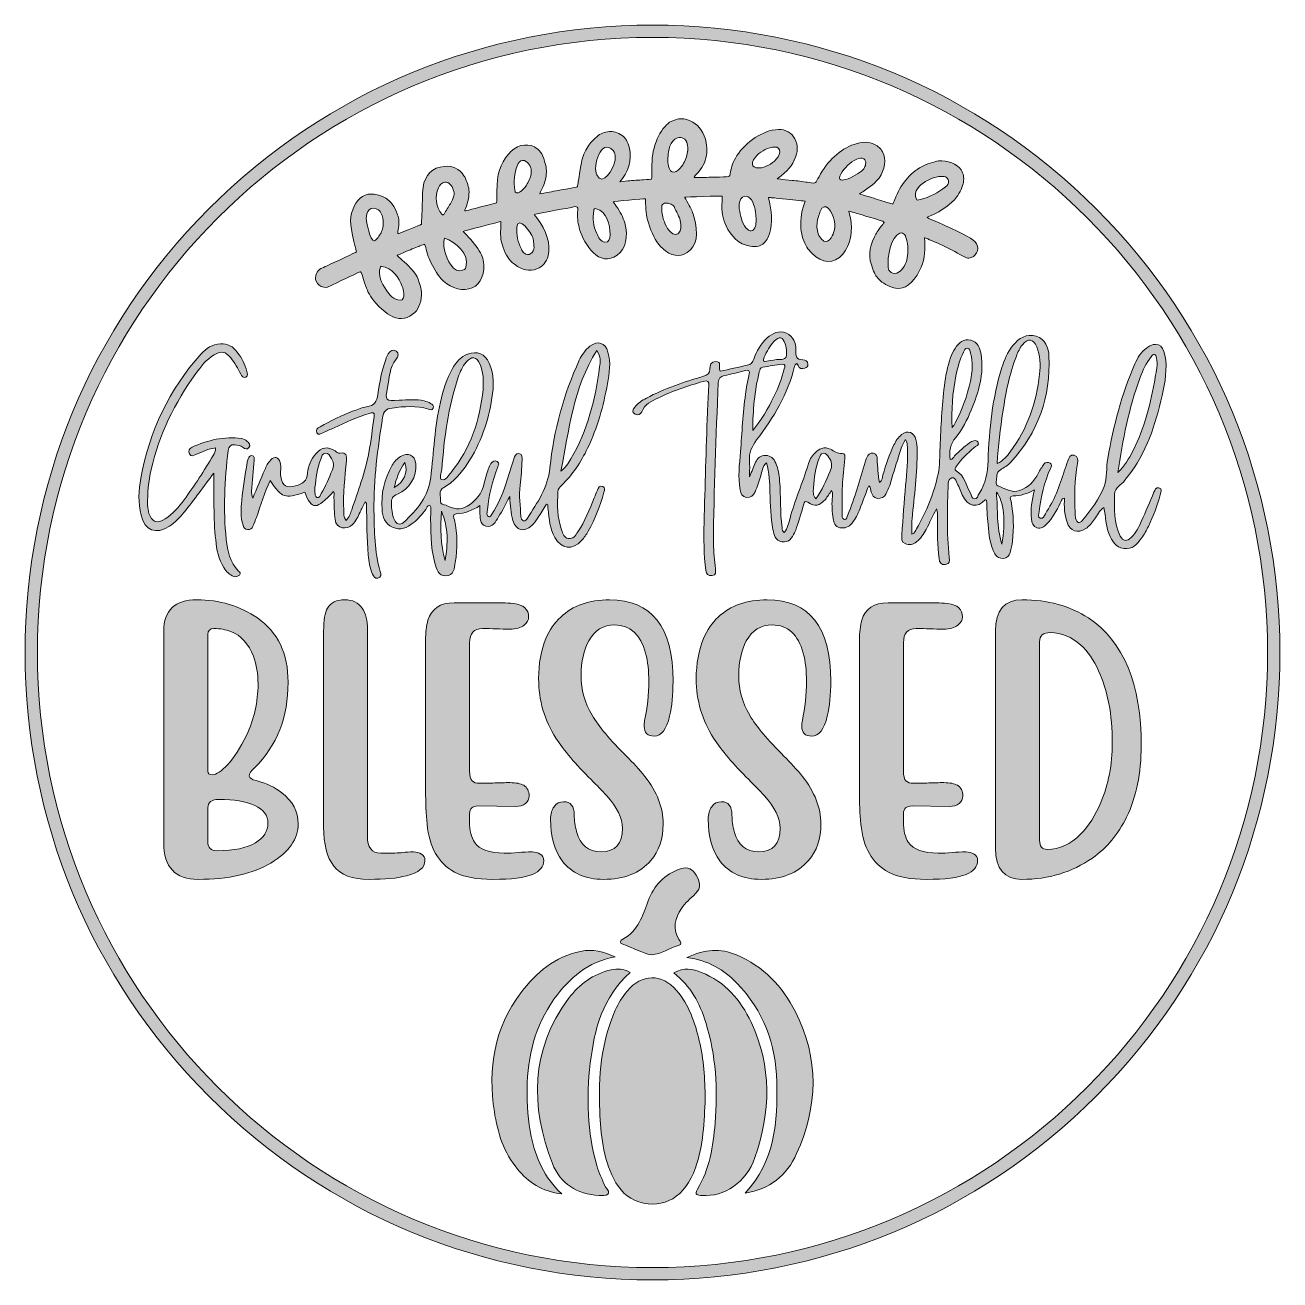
# Model space of a CAD drawing. Header units: inches. Extents: x 0.4 to 11.6, y -11.6 to -0.4.
import ezdxf

# ---------------------------------------------------------------- set-up
doc = ezdxf.new("R2010")
doc.units = ezdxf.units.IN
doc.header["$MEASUREMENT"] = 0
doc.layers.add('Layer 1', color=7, linetype='Continuous')

# ---------------------------------------------------------------- blocks, each defined once
blk = doc.blocks.new('block 4')
at = {"layer": 'Layer 1', "true_color": 0xffffff}
h = blk.add_hatch(color=7, dxfattribs=at)
h.dxf.hatch_style = 2
edge = h.paths.add_edge_path()
edge.add_spline(control_points=[(10.213, -4.464), (10.22, -4.454), (10.228, -4.445), (10.236, -4.436), (10.406, -4.221), (10.488, -3.968), (10.546, -3.707), (10.573, -3.588), (10.595, -3.468), (10.572, -3.346), (10.554, -3.25), (10.489, -3.224), (10.409, -3.281), (10.358, -3.318), (10.327, -3.371), (10.303, -3.426), (10.183, -3.696), (10.114, -3.979), (10.061, -4.268), (10.046, -4.351), (10.058, -4.443), (10.028, -4.519), (9.985, -4.629), (9.913, -4.727), (9.837, -4.82), (9.808, -4.855), (9.785, -4.844), (9.775, -4.803), (9.77, -4.786), (9.771, -4.767), (9.77, -4.749), (9.766, -4.603), (9.763, -4.458), (9.791, -4.313), (9.796, -4.285), (9.795, -4.251), (9.762, -4.241), (9.725, -4.229), (9.716, -4.264), (9.706, -4.29), (9.694, -4.32), (9.684, -4.351), (9.674, -4.381), (9.633, -4.515), (9.583, -4.645), (9.505, -4.762), (9.493, -4.779), (9.485, -4.811), (9.459, -4.803), (9.433, -4.794), (9.447, -4.764), (9.449, -4.743), (9.467, -4.611), (9.494, -4.481), (9.551, -4.358), (9.559, -4.342), (9.569, -4.323), (9.547, -4.31), (9.529, -4.3), (9.506, -4.3), (9.492, -4.319), (9.473, -4.345), (9.458, -4.373), (9.442, -4.402), (9.405, -4.472), (9.354, -4.527), (9.277, -4.554), (9.203, -4.581), (9.143, -4.536), (9.081, -4.513), (9.054, -4.503), (9.072, -4.454), (9.073, -4.422), (9.074, -4.398), (9.085, -4.382), (9.106, -4.369), (9.137, -4.35), (9.17, -4.331), (9.194, -4.305), (9.44, -4.037), (9.554, -3.72), (9.537, -3.357), (9.533, -3.283), (9.508, -3.204), (9.424, -3.179), (9.336, -3.153), (9.267, -3.195), (9.213, -3.264), (9.168, -3.322), (9.138, -3.389), (9.117, -3.458), (9.032, -3.728), (9.003, -4.008), (8.994, -4.289), (8.99, -4.394), (8.973, -4.493), (8.914, -4.583), (8.903, -4.6), (8.897, -4.631), (8.873, -4.63), (8.848, -4.628), (8.847, -4.597), (8.837, -4.578), (8.798, -4.509), (8.786, -4.423), (8.708, -4.379), (8.688, -4.367), (8.705, -4.35), (8.713, -4.337), (8.754, -4.273), (8.81, -4.224), (8.866, -4.174), (8.882, -4.159), (8.923, -4.15), (8.903, -4.122), (8.885, -4.097), (8.851, -4.113), (8.828, -4.13), (8.78, -4.165), (8.736, -4.204), (8.695, -4.246), (8.684, -4.258), (8.677, -4.278), (8.655, -4.278), (8.644, -4.205), (8.655, -4.141), (8.706, -4.081), (8.766, -4.01), (8.807, -3.925), (8.843, -3.839), (8.909, -3.679), (8.96, -3.516), (8.931, -3.339), (8.922, -3.283), (8.901, -3.23), (8.84, -3.215), (8.776, -3.198), (8.732, -3.235), (8.7, -3.287), (8.684, -3.312), (8.67, -3.34), (8.66, -3.368), (8.63, -3.45), (8.614, -3.535), (8.604, -3.621), (8.583, -3.802), (8.573, -3.984), (8.565, -4.166), (8.561, -4.247), (8.565, -4.33), (8.548, -4.408), (8.51, -4.579), (8.446, -4.743), (8.356, -4.896), (8.346, -4.913), (8.339, -4.935), (8.315, -4.944), (8.315, -4.896), (8.311, -4.852), (8.316, -4.808), (8.336, -4.603), (8.362, -4.398), (8.361, -4.191), (8.361, -4.161), (8.358, -4.131), (8.35, -4.101), (8.333, -4.034), (8.277, -4.013), (8.222, -4.056), (8.192, -4.081), (8.171, -4.113), (8.154, -4.148), (8.112, -4.234), (8.083, -4.324), (8.056, -4.415), (8.049, -4.437), (8.052, -4.467), (8.024, -4.482), (8.014, -4.411), (8.006, -4.343), (8.005, -4.274), (8.004, -4.252), (8.001, -4.227), (7.972, -4.223), (7.941, -4.219), (7.921, -4.232), (7.911, -4.261), (7.906, -4.274), (7.902, -4.288), (7.898, -4.302), (7.848, -4.459), (7.807, -4.619), (7.742, -4.772), (7.736, -4.788), (7.733, -4.815), (7.712, -4.812), (7.687, -4.809), (7.693, -4.781), (7.693, -4.762), (7.692, -4.679), (7.69, -4.596), (7.694, -4.513), (7.698, -4.433), (7.709, -4.352), (7.716, -4.272), (7.717, -4.252), (7.72, -4.222), (7.693, -4.225), (7.649, -4.229), (7.622, -4.203), (7.589, -4.187), (7.533, -4.16), (7.486, -4.181), (7.447, -4.222), (7.418, -4.251), (7.399, -4.288), (7.388, -4.327), (7.34, -4.487), (7.27, -4.64), (7.227, -4.803), (7.215, -4.846), (7.205, -4.892), (7.176, -4.93), (7.155, -4.92), (7.159, -4.902), (7.157, -4.887), (7.136, -4.748), (7.146, -4.608), (7.134, -4.469), (7.13, -4.414), (7.122, -4.361), (7.1, -4.31), (7.082, -4.27), (7.056, -4.243), (7.009, -4.242), (6.964, -4.241), (6.937, -4.266), (6.92, -4.303), (6.903, -4.341), (6.888, -4.379), (6.866, -4.433), (6.866, -4.374), (6.869, -4.333), (6.865, -4.293), (6.859, -4.22), (6.885, -4.162), (6.929, -4.104), (7.081, -3.906), (7.208, -3.693), (7.267, -3.446), (7.27, -3.436), (7.272, -3.427), (7.287, -3.423), (7.291, -3.427), (7.298, -3.433), (7.299, -3.439), (7.309, -3.474), (7.334, -3.468), (7.358, -3.463), (7.375, -3.459), (7.387, -3.448), (7.387, -3.429), (7.388, -3.399), (7.362, -3.388), (7.342, -3.389), (7.276, -3.39), (7.278, -3.349), (7.278, -3.301), (7.279, -3.237), (7.258, -3.18), (7.194, -3.152), (7.127, -3.123), (7.072, -3.15), (7.023, -3.194), (6.965, -3.246), (6.93, -3.311), (6.904, -3.382), (6.893, -3.41), (6.879, -3.431), (6.846, -3.437), (6.766, -3.454), (6.685, -3.473), (6.604, -3.491), (6.602, -3.484), (6.6, -3.478), (6.598, -3.472), (6.593, -3.447), (6.616, -3.405), (6.564, -3.405), (6.519, -3.404), (6.512, -3.436), (6.512, -3.471), (6.512, -3.51), (6.49, -3.526), (6.455, -3.536), (6.28, -3.586), (6.108, -3.644), (5.946, -3.731), (5.907, -3.752), (5.869, -3.775), (5.841, -3.811), (5.825, -3.831), (5.813, -3.856), (5.844, -3.873), (5.869, -3.887), (5.895, -3.878), (5.904, -3.853), (5.931, -3.785), (5.991, -3.759), (6.049, -3.73), (6.177, -3.665), (6.315, -3.624), (6.452, -3.581), (6.494, -3.567), (6.505, -3.582), (6.502, -3.623), (6.497, -3.702), (6.493, -3.781), (6.49, -3.859), (6.48, -4.187), (6.468, -4.515), (6.46, -4.843), (6.456, -4.984), (6.458, -5.126), (6.475, -5.267), (6.479, -5.301), (6.495, -5.319), (6.531, -5.314), (6.57, -5.309), (6.562, -5.278), (6.561, -5.253), (6.555, -5.178), (6.544, -5.104), (6.544, -5.029), (6.546, -4.549), (6.567, -4.07), (6.587, -3.591), (6.588, -3.553), (6.605, -3.536), (6.64, -3.529), (6.699, -3.517), (6.758, -3.504), (6.817, -3.488), (6.859, -3.476), (6.873, -3.481), (6.86, -3.529), (6.846, -3.583), (6.838, -3.64), (6.83, -3.695), (6.804, -3.866), (6.799, -4.038), (6.785, -4.209), (6.776, -4.321), (6.761, -4.435), (6.781, -4.548), (6.787, -4.581), (6.799, -4.612), (6.839, -4.616), (6.876, -4.619), (6.899, -4.6), (6.915, -4.567), (6.936, -4.521), (6.949, -4.472), (6.965, -4.425), (6.978, -4.387), (6.979, -4.343), (7.016, -4.307), (7.045, -4.398), (7.045, -4.485), (7.048, -4.571), (7.052, -4.682), (7.055, -4.794), (7.075, -4.903), (7.083, -4.951), (7.095, -5.003), (7.155, -5.012), (7.217, -5.023), (7.245, -4.979), (7.267, -4.931), (7.274, -4.916), (7.281, -4.902), (7.286, -4.886), (7.308, -4.817), (7.329, -4.748), (7.35, -4.678), (7.356, -4.659), (7.356, -4.642), (7.385, -4.66), (7.45, -4.701), (7.493, -4.692), (7.542, -4.634), (7.562, -4.61), (7.578, -4.583), (7.598, -4.554), (7.613, -4.583), (7.604, -4.607), (7.603, -4.63), (7.599, -4.689), (7.602, -4.747), (7.611, -4.805), (7.617, -4.841), (7.627, -4.879), (7.672, -4.887), (7.715, -4.895), (7.752, -4.882), (7.78, -4.847), (7.81, -4.809), (7.832, -4.765), (7.85, -4.72), (7.877, -4.651), (7.902, -4.582), (7.929, -4.512), (7.951, -4.527), (7.942, -4.551), (7.95, -4.569), (7.962, -4.594), (7.971, -4.622), (8.007, -4.625), (8.041, -4.627), (8.067, -4.617), (8.083, -4.586), (8.095, -4.561), (8.107, -4.535), (8.116, -4.509), (8.143, -4.424), (8.167, -4.339), (8.195, -4.254), (8.212, -4.204), (8.223, -4.15), (8.257, -4.101), (8.272, -4.125), (8.273, -4.146), (8.274, -4.168), (8.279, -4.281), (8.268, -4.394), (8.258, -4.507), (8.246, -4.654), (8.234, -4.801), (8.224, -4.948), (8.222, -4.978), (8.22, -5.014), (8.253, -5.029), (8.289, -5.045), (8.325, -5.038), (8.356, -5.013), (8.392, -4.983), (8.418, -4.944), (8.44, -4.903), (8.472, -4.842), (8.503, -4.779), (8.534, -4.718), (8.543, -4.748), (8.543, -4.775), (8.543, -4.803), (8.542, -4.922), (8.541, -5.042), (8.557, -5.161), (8.561, -5.194), (8.573, -5.221), (8.614, -5.215), (8.653, -5.209), (8.652, -5.183), (8.648, -5.151), (8.621, -4.931), (8.632, -4.711), (8.638, -4.49), (8.639, -4.466), (8.651, -4.45), (8.669, -4.443), (8.696, -4.434), (8.703, -4.46), (8.712, -4.477), (8.73, -4.515), (8.746, -4.554), (8.764, -4.593), (8.816, -4.705), (8.898, -4.713), (8.968, -4.639), (8.97, -4.637), (8.975, -4.639), (8.98, -4.64), (8.984, -4.713), (8.986, -4.785), (8.994, -4.858), (9.003, -4.948), (9.007, -5.039), (9.055, -5.121), (9.072, -5.15), (9.097, -5.163), (9.131, -5.16), (9.163, -5.156), (9.183, -5.137), (9.19, -5.107), (9.199, -5.074), (9.207, -5.041), (9.211, -5.007), (9.227, -4.888), (9.22, -4.769), (9.199, -4.651), (9.195, -4.634), (9.177, -4.602), (9.218, -4.603), (9.284, -4.604), (9.342, -4.582), (9.407, -4.55), (9.386, -4.641), (9.37, -4.724), (9.381, -4.809), (9.385, -4.843), (9.394, -4.875), (9.429, -4.887), (9.465, -4.899), (9.493, -4.879), (9.516, -4.856), (9.569, -4.802), (9.603, -4.735), (9.638, -4.668), (9.646, -4.653), (9.647, -4.63), (9.675, -4.622), (9.675, -4.661), (9.672, -4.695), (9.676, -4.729), (9.68, -4.765), (9.687, -4.801), (9.698, -4.836), (9.724, -4.918), (9.792, -4.942), (9.865, -4.895), (9.898, -4.874), (9.919, -4.842), (9.943, -4.811), (9.968, -4.778), (9.984, -4.735), (10.026, -4.707), (10.045, -4.789), (10.042, -4.87), (10.073, -4.943), (10.1, -5.005), (10.131, -5.061), (10.205, -5.072), (10.281, -5.084), (10.324, -5.033), (10.363, -4.979), (10.387, -4.947), (10.406, -4.911), (10.424, -4.875), (10.469, -4.784), (10.501, -4.689), (10.53, -4.592), (10.536, -4.568), (10.549, -4.54), (10.518, -4.53), (10.491, -4.521), (10.482, -4.549), (10.473, -4.57), (10.437, -4.655), (10.402, -4.741), (10.363, -4.826), (10.339, -4.879), (10.314, -4.933), (10.271, -4.974), (10.233, -5.012), (10.198, -5.009), (10.173, -4.961), (10.111, -4.843), (10.12, -4.714), (10.122, -4.587), (10.124, -4.525), (10.185, -4.507), (10.213, -4.464)], knot_values=[0, 0, 0, 0, 1, 1, 1, 2, 2, 2, 3, 3, 3, 4, 4, 4, 5, 5, 5, 6, 6, 6, 7, 7, 7, 8, 8, 8, 9, 9, 9, 10, 10, 10, 11, 11, 11, 12, 12, 12, 13, 13, 13, 14, 14, 14, 15, 15, 15, 16, 16, 16, 17, 17, 17, 18, 18, 18, 19, 19, 19, 20, 20, 20, 21, 21, 21, 22, 22, 22, 23, 23, 23, 24, 24, 24, 25, 25, 25, 26, 26, 26, 27, 27, 27, 28, 28, 28, 29, 29, 29, 30, 30, 30, 31, 31, 31, 32, 32, 32, 33, 33, 33, 34, 34, 34, 35, 35, 35, 36, 36, 36, 37, 37, 37, 38, 38, 38, 39, 39, 39, 40, 40, 40, 41, 41, 41, 42, 42, 42, 43, 43, 43, 44, 44, 44, 45, 45, 45, 46, 46, 46, 47, 47, 47, 48, 48, 48, 49, 49, 49, 50, 50, 50, 51, 51, 51, 52, 52, 52, 53, 53, 53, 54, 54, 54, 55, 55, 55, 56, 56, 56, 57, 57, 57, 58, 58, 58, 59, 59, 59, 60, 60, 60, 61, 61, 61, 62, 62, 62, 63, 63, 63, 64, 64, 64, 65, 65, 65, 66, 66, 66, 67, 67, 67, 68, 68, 68, 69, 69, 69, 70, 70, 70, 71, 71, 71, 72, 72, 72, 73, 73, 73, 74, 74, 74, 75, 75, 75, 76, 76, 76, 77, 77, 77, 78, 78, 78, 79, 79, 79, 80, 80, 80, 81, 81, 81, 82, 82, 82, 83, 83, 83, 84, 84, 84, 85, 85, 85, 86, 86, 86, 87, 87, 87, 88, 88, 88, 89, 89, 89, 90, 90, 90, 91, 91, 91, 92, 92, 92, 93, 93, 93, 94, 94, 94, 95, 95, 95, 96, 96, 96, 97, 97, 97, 98, 98, 98, 99, 99, 99, 100, 100, 100, 101, 101, 101, 102, 102, 102, 103, 103, 103, 104, 104, 104, 105, 105, 105, 106, 106, 106, 107, 107, 107, 108, 108, 108, 109, 109, 109, 110, 110, 110, 111, 111, 111, 112, 112, 112, 113, 113, 113, 114, 114, 114, 115, 115, 115, 116, 116, 116, 117, 117, 117, 118, 118, 118, 119, 119, 119, 120, 120, 120, 121, 121, 121, 122, 122, 122, 123, 123, 123, 124, 124, 124, 125, 125, 125, 126, 126, 126, 127, 127, 127, 128, 128, 128, 129, 129, 129, 130, 130, 130, 131, 131, 131, 132, 132, 132, 133, 133, 133, 134, 134, 134, 135, 135, 135, 136, 136, 136, 137, 137, 137, 138, 138, 138, 139, 139, 139, 140, 140, 140, 141, 141, 141, 142, 142, 142, 143, 143, 143, 144, 144, 144, 145, 145, 145, 146, 146, 146, 147, 147, 147, 148, 148, 148, 149, 149, 149, 150, 150, 150, 151, 151, 151, 152, 152, 152, 153, 153, 153, 154, 154, 154, 155, 155, 155, 156, 156, 156, 157, 157, 157, 158, 158, 158, 159, 159, 159, 160, 160, 160, 161, 161, 161, 162, 162, 162, 163, 163, 163, 164, 164, 164, 165, 165, 165, 166, 166, 166, 167, 167, 167, 168, 168, 168, 169, 169, 169, 170, 170, 170, 171, 171, 171, 172, 172, 172, 173, 173, 173, 174, 174, 174, 175, 175, 175, 176, 176, 176, 177, 177, 177, 178, 178, 178, 179, 179, 179, 180, 180, 180, 181, 181, 181, 182, 182, 182, 183, 183, 183, 184, 184, 184, 185, 185, 185, 186, 186, 186, 187, 187, 187, 188, 188, 188, 189, 189, 189, 190, 190, 190, 190], degree=3, periodic=1)
edge = h.paths.add_edge_path()
edge.add_spline(control_points=[(10.35, -3.547), (10.375, -3.48), (10.406, -3.417), (10.449, -3.361), (10.456, -3.352), (10.467, -3.34), (10.476, -3.34), (10.493, -3.34), (10.493, -3.36), (10.496, -3.372), (10.51, -3.431), (10.494, -3.489), (10.485, -3.546), (10.447, -3.771), (10.392, -3.992), (10.288, -4.198), (10.252, -4.269), (10.212, -4.338), (10.152, -4.394), (10.195, -4.105), (10.25, -3.82), (10.35, -3.547)], knot_values=[0, 0, 0, 0, 1, 1, 1, 2, 2, 2, 3, 3, 3, 4, 4, 4, 5, 5, 5, 6, 6, 6, 7, 7, 7, 7], degree=3, periodic=1)
edge = h.paths.add_edge_path()
edge.add_spline(control_points=[(9.126, -3.853), (9.152, -3.684), (9.183, -3.515), (9.246, -3.355), (9.26, -3.319), (9.277, -3.284), (9.301, -3.254), (9.349, -3.194), (9.4, -3.201), (9.428, -3.272), (9.46, -3.351), (9.462, -3.435), (9.453, -3.517), (9.426, -3.77), (9.345, -4.005), (9.191, -4.21), (9.162, -4.248), (9.132, -4.286), (9.076, -4.315), (9.083, -4.152), (9.103, -4.003), (9.126, -3.853)], knot_values=[0, 0, 0, 0, 1, 1, 1, 2, 2, 2, 3, 3, 3, 4, 4, 4, 5, 5, 5, 6, 6, 6, 7, 7, 7, 7], degree=3, periodic=1)
edge = h.paths.add_edge_path()
edge.add_spline(control_points=[(8.707, -3.533), (8.722, -3.46), (8.74, -3.388), (8.775, -3.322), (8.783, -3.307), (8.788, -3.283), (8.811, -3.286), (8.832, -3.289), (8.833, -3.312), (8.838, -3.329), (8.861, -3.412), (8.854, -3.495), (8.836, -3.579), (8.807, -3.71), (8.764, -3.835), (8.701, -3.952), (8.692, -3.967), (8.682, -3.981), (8.673, -3.995), (8.665, -3.838), (8.676, -3.685), (8.707, -3.533)], knot_values=[0, 0, 0, 0, 1, 1, 1, 2, 2, 2, 3, 3, 3, 4, 4, 4, 5, 5, 5, 6, 6, 6, 7, 7, 7, 7], degree=3, periodic=1)
edge = h.paths.add_edge_path()
edge.add_spline(control_points=[(6.997, -3.366), (7.019, -3.314), (7.047, -3.265), (7.086, -3.224), (7.132, -3.175), (7.162, -3.183), (7.184, -3.247), (7.192, -3.27), (7.195, -3.293), (7.194, -3.323), (7.204, -3.366), (7.186, -3.387), (7.135, -3.386), (7.097, -3.385), (7.059, -3.395), (7.021, -3.402), (6.984, -3.409), (6.985, -3.395), (6.997, -3.366)], knot_values=[0, 0, 0, 0, 1, 1, 1, 2, 2, 2, 3, 3, 3, 4, 4, 4, 5, 5, 5, 6, 6, 6, 6], degree=3, periodic=1)
edge = h.paths.add_edge_path()
edge.add_spline(control_points=[(6.953, -3.496), (6.957, -3.479), (6.961, -3.459), (6.984, -3.455), (7.042, -3.446), (7.099, -3.433), (7.157, -3.427), (7.192, -3.423), (7.18, -3.45), (7.175, -3.469), (7.154, -3.555), (7.122, -3.638), (7.083, -3.717), (7.031, -3.824), (6.971, -3.925), (6.894, -4.018), (6.895, -3.841), (6.911, -3.667), (6.953, -3.496)], knot_values=[0, 0, 0, 0, 1, 1, 1, 2, 2, 2, 3, 3, 3, 4, 4, 4, 5, 5, 5, 6, 6, 6, 6], degree=3, periodic=1)
edge = h.paths.add_edge_path()
edge.add_spline(control_points=[(7.585, -4.382), (7.548, -4.466), (7.516, -4.552), (7.457, -4.629), (7.428, -4.596), (7.435, -4.563), (7.436, -4.532), (7.439, -4.441), (7.457, -4.353), (7.486, -4.267), (7.493, -4.249), (7.501, -4.226), (7.523, -4.223), (7.55, -4.218), (7.561, -4.241), (7.574, -4.259), (7.601, -4.298), (7.607, -4.335), (7.585, -4.382)], knot_values=[0, 0, 0, 0, 1, 1, 1, 2, 2, 2, 3, 3, 3, 4, 4, 4, 5, 5, 5, 6, 6, 6, 6], degree=3, periodic=1)
edge = h.paths.add_edge_path()
edge.add_spline(control_points=[(9.117, -5.033), (9.067, -4.877), (9.082, -4.727), (9.068, -4.571), (9.134, -4.643), (9.154, -4.839), (9.117, -5.033)], knot_values=[0, 0, 0, 0, 1, 1, 1, 2, 2, 2, 2], degree=3, periodic=1)
h = blk.add_hatch(color=7, dxfattribs=at)
h.dxf.hatch_style = 2
edge = h.paths.add_edge_path()
edge.add_spline(control_points=[(2.198, -4.991), (2.168, -4.726), (2.183, -4.462), (2.215, -4.198), (2.219, -4.162), (2.234, -4.144), (2.273, -4.147), (2.3, -4.15), (2.325, -4.155), (2.347, -4.17), (2.364, -4.182), (2.384, -4.196), (2.4, -4.172), (2.416, -4.149), (2.4, -4.129), (2.382, -4.115), (2.368, -4.104), (2.351, -4.094), (2.334, -4.092), (2.179, -4.07), (2.033, -4.105), (1.892, -4.169), (1.868, -4.18), (1.854, -4.2), (1.87, -4.228), (1.886, -4.257), (1.907, -4.242), (1.927, -4.233), (1.983, -4.208), (2.04, -4.183), (2.102, -4.175), (2.106, -4.205), (2.091, -4.223), (2.08, -4.242), (2.001, -4.378), (1.915, -4.51), (1.821, -4.637), (1.773, -4.702), (1.72, -4.764), (1.651, -4.809), (1.584, -4.855), (1.532, -4.836), (1.508, -4.759), (1.501, -4.736), (1.497, -4.711), (1.496, -4.687), (1.493, -4.58), (1.504, -4.473), (1.527, -4.368), (1.597, -4.054), (1.738, -3.772), (1.926, -3.512), (1.972, -3.449), (2.019, -3.385), (2.09, -3.344), (2.153, -3.307), (2.191, -3.314), (2.238, -3.371), (2.274, -3.415), (2.3, -3.466), (2.326, -3.516), (2.335, -3.533), (2.35, -3.555), (2.373, -3.543), (2.392, -3.533), (2.387, -3.509), (2.382, -3.493), (2.364, -3.43), (2.336, -3.373), (2.296, -3.32), (2.258, -3.269), (2.21, -3.245), (2.145, -3.247), (2.072, -3.249), (2.019, -3.286), (1.973, -3.337), (1.687, -3.654), (1.512, -4.025), (1.435, -4.444), (1.415, -4.553), (1.409, -4.666), (1.438, -4.775), (1.473, -4.914), (1.568, -4.95), (1.69, -4.874), (1.743, -4.842), (1.781, -4.794), (1.821, -4.748), (1.915, -4.637), (1.996, -4.516), (2.086, -4.4), (2.09, -4.6), (2.081, -4.798), (2.103, -4.995), (2.112, -5.082), (2.128, -5.167), (2.176, -5.243), (2.198, -5.277), (2.225, -5.308), (2.265, -5.322), (2.284, -5.329), (2.301, -5.322), (2.315, -5.309), (2.329, -5.295), (2.317, -5.283), (2.307, -5.273), (2.23, -5.195), (2.209, -5.095), (2.198, -4.991)], knot_values=[0, 0, 0, 0, 1, 1, 1, 2, 2, 2, 3, 3, 3, 4, 4, 4, 5, 5, 5, 6, 6, 6, 7, 7, 7, 8, 8, 8, 9, 9, 9, 10, 10, 10, 11, 11, 11, 12, 12, 12, 13, 13, 13, 14, 14, 14, 15, 15, 15, 16, 16, 16, 17, 17, 17, 18, 18, 18, 19, 19, 19, 20, 20, 20, 21, 21, 21, 22, 22, 22, 23, 23, 23, 24, 24, 24, 25, 25, 25, 26, 26, 26, 27, 27, 27, 28, 28, 28, 29, 29, 29, 30, 30, 30, 31, 31, 31, 32, 32, 32, 33, 33, 33, 34, 34, 34, 35, 35, 35, 36, 36, 36, 36], degree=3, periodic=1)
h = blk.add_hatch(color=7, dxfattribs=at)
h.dxf.hatch_style = 2
edge = h.paths.add_edge_path()
edge.add_spline(control_points=[(5.442, -3.268), (5.399, -3.302), (5.369, -3.345), (5.347, -3.393), (5.206, -3.698), (5.119, -4.02), (5.085, -4.352), (5.067, -4.532), (4.972, -4.662), (4.884, -4.803), (4.876, -4.814), (4.866, -4.828), (4.85, -4.825), (4.832, -4.821), (4.827, -4.802), (4.826, -4.786), (4.821, -4.694), (4.806, -4.602), (4.819, -4.508), (4.829, -4.434), (4.832, -4.359), (4.837, -4.284), (4.838, -4.261), (4.842, -4.231), (4.809, -4.226), (4.777, -4.221), (4.771, -4.251), (4.764, -4.273), (4.739, -4.347), (4.716, -4.423), (4.692, -4.498), (4.662, -4.592), (4.62, -4.682), (4.567, -4.766), (4.56, -4.777), (4.553, -4.795), (4.536, -4.788), (4.521, -4.782), (4.523, -4.764), (4.524, -4.75), (4.524, -4.742), (4.526, -4.734), (4.527, -4.726), (4.542, -4.595), (4.57, -4.468), (4.619, -4.345), (4.626, -4.328), (4.637, -4.31), (4.615, -4.297), (4.592, -4.284), (4.572, -4.294), (4.558, -4.315), (4.549, -4.33), (4.54, -4.347), (4.535, -4.364), (4.521, -4.406), (4.508, -4.448), (4.499, -4.492), (4.479, -4.583), (4.425, -4.646), (4.348, -4.695), (4.282, -4.737), (4.22, -4.716), (4.158, -4.686), (4.139, -4.676), (4.103, -4.686), (4.108, -4.648), (4.114, -4.607), (4.084, -4.558), (4.138, -4.528), (4.228, -4.477), (4.293, -4.4), (4.349, -4.315), (4.468, -4.137), (4.535, -3.939), (4.568, -3.729), (4.584, -3.625), (4.588, -3.519), (4.544, -3.419), (4.508, -3.336), (4.434, -3.306), (4.35, -3.338), (4.288, -3.362), (4.248, -3.41), (4.217, -3.466), (4.163, -3.559), (4.132, -3.662), (4.108, -3.766), (4.056, -3.987), (4.048, -4.214), (4.022, -4.438), (4.003, -4.606), (3.898, -4.729), (3.78, -4.839), (3.748, -4.869), (3.714, -4.855), (3.697, -4.816), (3.676, -4.769), (3.673, -4.719), (3.671, -4.668), (3.67, -4.627), (3.682, -4.604), (3.724, -4.587), (3.833, -4.545), (3.899, -4.429), (3.888, -4.316), (3.88, -4.239), (3.818, -4.209), (3.753, -4.251), (3.722, -4.271), (3.697, -4.297), (3.678, -4.329), (3.607, -4.451), (3.577, -4.584), (3.587, -4.724), (3.592, -4.79), (3.613, -4.854), (3.681, -4.883), (3.75, -4.914), (3.811, -4.887), (3.866, -4.844), (3.91, -4.81), (3.944, -4.767), (3.977, -4.723), (3.987, -4.71), (3.991, -4.689), (4.014, -4.686), (4.028, -4.707), (4.021, -4.73), (4.021, -4.751), (4.021, -4.902), (4.018, -5.054), (4.059, -5.202), (4.074, -5.255), (4.087, -5.317), (4.156, -5.316), (4.229, -5.315), (4.233, -5.249), (4.241, -5.196), (4.262, -5.07), (4.26, -4.943), (4.233, -4.817), (4.229, -4.799), (4.213, -4.764), (4.248, -4.763), (4.324, -4.76), (4.391, -4.734), (4.461, -4.689), (4.461, -4.715), (4.46, -4.729), (4.461, -4.743), (4.462, -4.793), (4.453, -4.856), (4.513, -4.873), (4.572, -4.889), (4.601, -4.833), (4.627, -4.791), (4.661, -4.735), (4.689, -4.676), (4.726, -4.607), (4.73, -4.653), (4.732, -4.686), (4.736, -4.72), (4.74, -4.754), (4.744, -4.788), (4.754, -4.821), (4.782, -4.913), (4.853, -4.931), (4.924, -4.866), (4.945, -4.847), (4.962, -4.824), (4.977, -4.8), (5.004, -4.76), (5.028, -4.719), (5.053, -4.678), (5.057, -4.679), (5.061, -4.681), (5.065, -4.682), (5.066, -4.696), (5.067, -4.709), (5.068, -4.723), (5.078, -4.809), (5.084, -4.896), (5.129, -4.974), (5.188, -5.078), (5.286, -5.09), (5.367, -5.002), (5.39, -4.976), (5.41, -4.948), (5.427, -4.918), (5.49, -4.809), (5.531, -4.691), (5.566, -4.571), (5.572, -4.551), (5.581, -4.528), (5.556, -4.518), (5.526, -4.506), (5.518, -4.533), (5.508, -4.552), (5.498, -4.574), (5.49, -4.597), (5.481, -4.619), (5.437, -4.723), (5.399, -4.83), (5.334, -4.924), (5.314, -4.954), (5.293, -4.991), (5.25, -4.983), (5.213, -4.977), (5.2, -4.94), (5.189, -4.907), (5.149, -4.796), (5.15, -4.681), (5.156, -4.566), (5.157, -4.542), (5.172, -4.525), (5.189, -4.509), (5.289, -4.415), (5.361, -4.301), (5.421, -4.178), (5.509, -3.995), (5.563, -3.801), (5.598, -3.602), (5.614, -3.509), (5.631, -3.414), (5.603, -3.32), (5.577, -3.235), (5.512, -3.214), (5.442, -3.268)], knot_values=[0, 0, 0, 0, 1, 1, 1, 2, 2, 2, 3, 3, 3, 4, 4, 4, 5, 5, 5, 6, 6, 6, 7, 7, 7, 8, 8, 8, 9, 9, 9, 10, 10, 10, 11, 11, 11, 12, 12, 12, 13, 13, 13, 14, 14, 14, 15, 15, 15, 16, 16, 16, 17, 17, 17, 18, 18, 18, 19, 19, 19, 20, 20, 20, 21, 21, 21, 22, 22, 22, 23, 23, 23, 24, 24, 24, 25, 25, 25, 26, 26, 26, 27, 27, 27, 28, 28, 28, 29, 29, 29, 30, 30, 30, 31, 31, 31, 32, 32, 32, 33, 33, 33, 34, 34, 34, 35, 35, 35, 36, 36, 36, 37, 37, 37, 38, 38, 38, 39, 39, 39, 40, 40, 40, 41, 41, 41, 42, 42, 42, 43, 43, 43, 44, 44, 44, 45, 45, 45, 46, 46, 46, 47, 47, 47, 48, 48, 48, 49, 49, 49, 50, 50, 50, 51, 51, 51, 52, 52, 52, 53, 53, 53, 54, 54, 54, 55, 55, 55, 56, 56, 56, 57, 57, 57, 58, 58, 58, 59, 59, 59, 60, 60, 60, 61, 61, 61, 62, 62, 62, 63, 63, 63, 64, 64, 64, 65, 65, 65, 66, 66, 66, 67, 67, 67, 68, 68, 68, 69, 69, 69, 70, 70, 70, 71, 71, 71, 72, 72, 72, 73, 73, 73, 74, 74, 74, 75, 75, 75, 76, 76, 76, 76], degree=3, periodic=1)
edge = h.paths.add_edge_path()
edge.add_spline(control_points=[(4.12, -4.368), (4.142, -4.089), (4.177, -3.811), (4.267, -3.544), (4.283, -3.496), (4.304, -3.45), (4.337, -3.41), (4.385, -3.353), (4.43, -3.358), (4.46, -3.426), (4.492, -3.499), (4.493, -3.575), (4.488, -3.653), (4.461, -3.927), (4.377, -4.18), (4.2, -4.396), (4.178, -4.423), (4.153, -4.47), (4.12, -4.458), (4.094, -4.448), (4.117, -4.399), (4.12, -4.368)], knot_values=[0, 0, 0, 0, 1, 1, 1, 2, 2, 2, 3, 3, 3, 4, 4, 4, 5, 5, 5, 6, 6, 6, 7, 7, 7, 7], degree=3, periodic=1)
edge = h.paths.add_edge_path()
edge.add_spline(control_points=[(3.791, -4.306), (3.819, -4.403), (3.789, -4.47), (3.695, -4.528), (3.716, -4.447), (3.739, -4.376), (3.791, -4.306)], knot_values=[0, 0, 0, 0, 1, 1, 1, 2, 2, 2, 2], degree=3, periodic=1)
edge = h.paths.add_edge_path()
edge.add_spline(control_points=[(4.149, -5.18), (4.109, -5.036), (4.105, -4.889), (4.117, -4.74), (4.179, -4.882), (4.177, -5.03), (4.149, -5.18)], knot_values=[0, 0, 0, 0, 1, 1, 1, 2, 2, 2, 2], degree=3, periodic=1)
edge = h.paths.add_edge_path()
edge.add_spline(control_points=[(5.528, -3.452), (5.49, -3.74), (5.422, -4.019), (5.272, -4.272), (5.248, -4.313), (5.223, -4.354), (5.182, -4.383), (5.257, -4.018), (5.29, -3.642), (5.504, -3.306), (5.54, -3.362), (5.534, -3.409), (5.528, -3.452)], knot_values=[0, 0, 0, 0, 1, 1, 1, 2, 2, 2, 3, 3, 3, 4, 4, 4, 4], degree=3, periodic=1)
h = blk.add_hatch(color=7, dxfattribs=at)
h.dxf.hatch_style = 2
edge = h.paths.add_edge_path()
edge.add_spline(control_points=[(3.515, -4.735), (3.511, -4.456), (3.55, -4.18), (3.592, -3.904), (3.601, -3.846), (3.621, -3.827), (3.677, -3.819), (3.786, -3.804), (3.893, -3.796), (4.001, -3.829), (4.015, -3.834), (4.035, -3.84), (4.043, -3.821), (4.053, -3.799), (4.036, -3.787), (4.02, -3.778), (4.002, -3.768), (3.983, -3.76), (3.964, -3.755), (3.89, -3.738), (3.815, -3.746), (3.74, -3.75), (3.617, -3.755), (3.612, -3.756), (3.636, -3.635), (3.653, -3.549), (3.653, -3.457), (3.713, -3.384), (3.734, -3.358), (3.743, -3.332), (3.713, -3.312), (3.686, -3.294), (3.658, -3.307), (3.641, -3.335), (3.632, -3.35), (3.627, -3.368), (3.621, -3.385), (3.585, -3.486), (3.565, -3.591), (3.551, -3.697), (3.541, -3.762), (3.518, -3.799), (3.45, -3.808), (3.41, -3.814), (3.372, -3.831), (3.334, -3.845), (3.229, -3.882), (3.131, -3.934), (3.034, -3.987), (3.013, -3.998), (2.992, -4.014), (3.006, -4.04), (3.02, -4.064), (3.042, -4.047), (3.059, -4.04), (3.093, -4.025), (3.126, -4.01), (3.159, -3.995), (3.261, -3.947), (3.365, -3.9), (3.473, -3.868), (3.497, -3.861), (3.524, -3.848), (3.517, -3.895), (3.501, -4.002), (3.49, -4.111), (3.469, -4.218), (3.435, -4.392), (3.374, -4.56), (3.317, -4.727), (3.306, -4.759), (3.296, -4.792), (3.266, -4.822), (3.243, -4.791), (3.246, -4.761), (3.245, -4.731), (3.238, -4.583), (3.257, -4.436), (3.27, -4.289), (3.274, -4.245), (3.269, -4.211), (3.211, -4.222), (3.193, -4.226), (3.181, -4.211), (3.168, -4.202), (3.102, -4.159), (3.049, -4.167), (2.997, -4.227), (2.954, -4.276), (2.927, -4.336), (2.923, -4.397), (2.919, -4.473), (2.876, -4.496), (2.816, -4.514), (2.734, -4.537), (2.699, -4.514), (2.683, -4.431), (2.675, -4.389), (2.693, -4.347), (2.678, -4.305), (2.661, -4.255), (2.632, -4.246), (2.594, -4.282), (2.568, -4.307), (2.555, -4.339), (2.541, -4.37), (2.505, -4.454), (2.47, -4.539), (2.434, -4.623), (2.424, -4.6), (2.422, -4.581), (2.424, -4.562), (2.431, -4.469), (2.439, -4.376), (2.445, -4.284), (2.446, -4.269), (2.45, -4.248), (2.427, -4.244), (2.408, -4.241), (2.398, -4.256), (2.392, -4.272), (2.388, -4.283), (2.384, -4.295), (2.383, -4.306), (2.366, -4.418), (2.346, -4.53), (2.336, -4.642), (2.329, -4.716), (2.323, -4.791), (2.347, -4.865), (2.353, -4.885), (2.363, -4.902), (2.387, -4.904), (2.411, -4.906), (2.426, -4.893), (2.435, -4.873), (2.446, -4.848), (2.456, -4.821), (2.466, -4.795), (2.506, -4.686), (2.539, -4.574), (2.588, -4.465), (2.7, -4.625), (2.711, -4.629), (2.898, -4.57), (2.958, -4.731), (3.005, -4.73), (3.154, -4.563), (3.165, -4.582), (3.157, -4.602), (3.158, -4.621), (3.162, -4.686), (3.159, -4.75), (3.168, -4.814), (3.18, -4.903), (3.275, -4.907), (3.325, -4.857), (3.356, -4.827), (3.373, -4.787), (3.391, -4.749), (3.406, -4.718), (3.422, -4.687), (3.437, -4.656), (3.448, -4.666), (3.45, -4.674), (3.45, -4.681), (3.449, -4.831), (3.452, -4.98), (3.464, -5.13), (3.469, -5.188), (3.479, -5.246), (3.502, -5.3), (3.511, -5.321), (3.523, -5.344), (3.55, -5.337), (3.582, -5.328), (3.578, -5.299), (3.571, -5.276), (3.52, -5.099), (3.518, -4.917), (3.515, -4.735)], knot_values=[0, 0, 0, 0, 1, 1, 1, 2, 2, 2, 3, 3, 3, 4, 4, 4, 5, 5, 5, 6, 6, 6, 7, 7, 7, 8, 8, 8, 9, 9, 9, 10, 10, 10, 11, 11, 11, 12, 12, 12, 13, 13, 13, 14, 14, 14, 15, 15, 15, 16, 16, 16, 17, 17, 17, 18, 18, 18, 19, 19, 19, 20, 20, 20, 21, 21, 21, 22, 22, 22, 23, 23, 23, 24, 24, 24, 25, 25, 25, 26, 26, 26, 27, 27, 27, 28, 28, 28, 29, 29, 29, 30, 30, 30, 31, 31, 31, 32, 32, 32, 33, 33, 33, 34, 34, 34, 35, 35, 35, 36, 36, 36, 37, 37, 37, 38, 38, 38, 39, 39, 39, 40, 40, 40, 41, 41, 41, 42, 42, 42, 43, 43, 43, 44, 44, 44, 45, 45, 45, 46, 46, 46, 47, 47, 47, 48, 48, 48, 49, 49, 49, 50, 50, 50, 51, 51, 51, 52, 52, 52, 53, 53, 53, 54, 54, 54, 55, 55, 55, 56, 56, 56, 57, 57, 57, 58, 58, 58, 59, 59, 59, 60, 60, 60, 60], degree=3, periodic=1)
edge = h.paths.add_edge_path()
edge.add_spline(control_points=[(3.143, -4.375), (3.112, -4.444), (3.086, -4.516), (3.045, -4.581), (3.035, -4.596), (3.031, -4.626), (3.005, -4.617), (2.987, -4.611), (2.99, -4.587), (2.989, -4.569), (2.989, -4.559), (2.989, -4.549), (2.989, -4.528), (2.997, -4.448), (3.009, -4.359), (3.04, -4.274), (3.048, -4.252), (3.054, -4.223), (3.083, -4.222), (3.11, -4.221), (3.122, -4.248), (3.135, -4.268), (3.155, -4.302), (3.162, -4.335), (3.143, -4.375)], knot_values=[0, 0, 0, 0, 1, 1, 1, 2, 2, 2, 3, 3, 3, 4, 4, 4, 5, 5, 5, 6, 6, 6, 7, 7, 7, 8, 8, 8, 8], degree=3, periodic=1)
at = {"layer": 'Layer 1', "lineweight": 0}
for points, knots in [([(10.213, -4.464), (10.22, -4.454), (10.228, -4.445), (10.236, -4.436), (10.406, -4.221), (10.488, -3.968), (10.546, -3.707), (10.573, -3.588), (10.595, -3.468), (10.572, -3.346), (10.554, -3.25), (10.489, -3.224), (10.409, -3.281), (10.358, -3.318), (10.327, -3.371), (10.303, -3.426), (10.183, -3.696), (10.114, -3.979), (10.061, -4.268), (10.046, -4.351), (10.058, -4.443), (10.028, -4.519), (9.985, -4.629), (9.913, -4.727), (9.837, -4.82), (9.808, -4.855), (9.785, -4.844), (9.775, -4.803), (9.77, -4.786), (9.771, -4.767), (9.77, -4.749), (9.766, -4.603), (9.763, -4.458), (9.791, -4.313), (9.796, -4.285), (9.795, -4.251), (9.762, -4.241), (9.725, -4.229), (9.716, -4.264), (9.706, -4.29), (9.694, -4.32), (9.684, -4.351), (9.674, -4.381), (9.633, -4.515), (9.583, -4.645), (9.505, -4.762), (9.493, -4.779), (9.485, -4.811), (9.459, -4.803), (9.433, -4.794), (9.447, -4.764), (9.449, -4.743), (9.467, -4.611), (9.494, -4.481), (9.551, -4.358), (9.559, -4.342), (9.569, -4.323), (9.547, -4.31), (9.529, -4.3), (9.506, -4.3), (9.492, -4.319), (9.473, -4.345), (9.458, -4.373), (9.442, -4.402), (9.405, -4.472), (9.354, -4.527), (9.277, -4.554), (9.203, -4.581), (9.143, -4.536), (9.081, -4.513), (9.054, -4.503), (9.072, -4.454), (9.073, -4.422), (9.074, -4.398), (9.085, -4.382), (9.106, -4.369), (9.137, -4.35), (9.17, -4.331), (9.194, -4.305), (9.44, -4.037), (9.554, -3.72), (9.537, -3.357), (9.533, -3.283), (9.508, -3.204), (9.424, -3.179), (9.336, -3.153), (9.267, -3.195), (9.213, -3.264), (9.168, -3.322), (9.138, -3.389), (9.117, -3.458), (9.032, -3.728), (9.003, -4.008), (8.994, -4.289), (8.99, -4.394), (8.973, -4.493), (8.914, -4.583), (8.903, -4.6), (8.897, -4.631), (8.873, -4.63), (8.848, -4.628), (8.847, -4.597), (8.837, -4.578), (8.798, -4.509), (8.786, -4.423), (8.708, -4.379), (8.688, -4.367), (8.705, -4.35), (8.713, -4.337), (8.754, -4.273), (8.81, -4.224), (8.866, -4.174), (8.882, -4.159), (8.923, -4.15), (8.903, -4.122), (8.885, -4.097), (8.851, -4.113), (8.828, -4.13), (8.78, -4.165), (8.736, -4.204), (8.695, -4.246), (8.684, -4.258), (8.677, -4.278), (8.655, -4.278), (8.644, -4.205), (8.655, -4.141), (8.706, -4.081), (8.766, -4.01), (8.807, -3.925), (8.843, -3.839), (8.909, -3.679), (8.96, -3.516), (8.931, -3.339), (8.922, -3.283), (8.901, -3.23), (8.84, -3.215), (8.776, -3.198), (8.732, -3.235), (8.7, -3.287), (8.684, -3.312), (8.67, -3.34), (8.66, -3.368), (8.63, -3.45), (8.614, -3.535), (8.604, -3.621), (8.583, -3.802), (8.573, -3.984), (8.565, -4.166), (8.561, -4.247), (8.565, -4.33), (8.548, -4.408), (8.51, -4.579), (8.446, -4.743), (8.356, -4.896), (8.346, -4.913), (8.339, -4.935), (8.315, -4.944), (8.315, -4.896), (8.311, -4.852), (8.316, -4.808), (8.336, -4.603), (8.362, -4.398), (8.361, -4.191), (8.361, -4.161), (8.358, -4.131), (8.35, -4.101), (8.333, -4.034), (8.277, -4.013), (8.222, -4.056), (8.192, -4.081), (8.171, -4.113), (8.154, -4.148), (8.112, -4.234), (8.083, -4.324), (8.056, -4.415), (8.049, -4.437), (8.052, -4.467), (8.024, -4.482), (8.014, -4.411), (8.006, -4.343), (8.005, -4.274), (8.004, -4.252), (8.001, -4.227), (7.972, -4.223), (7.941, -4.219), (7.921, -4.232), (7.911, -4.261), (7.906, -4.274), (7.902, -4.288), (7.898, -4.302), (7.848, -4.459), (7.807, -4.619), (7.742, -4.772), (7.736, -4.788), (7.733, -4.815), (7.712, -4.812), (7.687, -4.809), (7.693, -4.781), (7.693, -4.762), (7.692, -4.679), (7.69, -4.596), (7.694, -4.513), (7.698, -4.433), (7.709, -4.352), (7.716, -4.272), (7.717, -4.252), (7.72, -4.222), (7.693, -4.225), (7.649, -4.229), (7.622, -4.203), (7.589, -4.187), (7.533, -4.16), (7.486, -4.181), (7.447, -4.222), (7.418, -4.251), (7.399, -4.288), (7.388, -4.327), (7.34, -4.487), (7.27, -4.64), (7.227, -4.803), (7.215, -4.846), (7.205, -4.892), (7.176, -4.93), (7.155, -4.92), (7.159, -4.902), (7.157, -4.887), (7.136, -4.748), (7.146, -4.608), (7.134, -4.469), (7.13, -4.414), (7.122, -4.361), (7.1, -4.31), (7.082, -4.27), (7.056, -4.243), (7.009, -4.242), (6.964, -4.241), (6.937, -4.266), (6.92, -4.303), (6.903, -4.341), (6.888, -4.379), (6.866, -4.433), (6.866, -4.374), (6.869, -4.333), (6.865, -4.293), (6.859, -4.22), (6.885, -4.162), (6.929, -4.104), (7.081, -3.906), (7.208, -3.693), (7.267, -3.446), (7.27, -3.436), (7.272, -3.427), (7.287, -3.423), (7.291, -3.427), (7.298, -3.433), (7.299, -3.439), (7.309, -3.474), (7.334, -3.468), (7.358, -3.463), (7.375, -3.459), (7.387, -3.448), (7.387, -3.429), (7.388, -3.399), (7.362, -3.388), (7.342, -3.389), (7.276, -3.39), (7.278, -3.349), (7.278, -3.301), (7.279, -3.237), (7.258, -3.18), (7.194, -3.152), (7.127, -3.123), (7.072, -3.15), (7.023, -3.194), (6.965, -3.246), (6.93, -3.311), (6.904, -3.382), (6.893, -3.41), (6.879, -3.431), (6.846, -3.437), (6.766, -3.454), (6.685, -3.473), (6.604, -3.491), (6.602, -3.484), (6.6, -3.478), (6.598, -3.472), (6.593, -3.447), (6.616, -3.405), (6.564, -3.405), (6.519, -3.404), (6.512, -3.436), (6.512, -3.471), (6.512, -3.51), (6.49, -3.526), (6.455, -3.536), (6.28, -3.586), (6.108, -3.644), (5.946, -3.731), (5.907, -3.752), (5.869, -3.775), (5.841, -3.811), (5.825, -3.831), (5.813, -3.856), (5.844, -3.873), (5.869, -3.887), (5.895, -3.878), (5.904, -3.853), (5.931, -3.785), (5.991, -3.759), (6.049, -3.73), (6.177, -3.665), (6.315, -3.624), (6.452, -3.581), (6.494, -3.567), (6.505, -3.582), (6.502, -3.623), (6.497, -3.702), (6.493, -3.781), (6.49, -3.859), (6.48, -4.187), (6.468, -4.515), (6.46, -4.843), (6.456, -4.984), (6.458, -5.126), (6.475, -5.267), (6.479, -5.301), (6.495, -5.319), (6.531, -5.314), (6.57, -5.309), (6.562, -5.278), (6.561, -5.253), (6.555, -5.178), (6.544, -5.104), (6.544, -5.029), (6.546, -4.549), (6.567, -4.07), (6.587, -3.591), (6.588, -3.553), (6.605, -3.536), (6.64, -3.529), (6.699, -3.517), (6.758, -3.504), (6.817, -3.488), (6.859, -3.476), (6.873, -3.481), (6.86, -3.529), (6.846, -3.583), (6.838, -3.64), (6.83, -3.695), (6.804, -3.866), (6.799, -4.038), (6.785, -4.209), (6.776, -4.321), (6.761, -4.435), (6.781, -4.548), (6.787, -4.581), (6.799, -4.612), (6.839, -4.616), (6.876, -4.619), (6.899, -4.6), (6.915, -4.567), (6.936, -4.521), (6.949, -4.472), (6.965, -4.425), (6.978, -4.387), (6.979, -4.343), (7.016, -4.307), (7.045, -4.398), (7.045, -4.485), (7.048, -4.571), (7.052, -4.682), (7.055, -4.794), (7.075, -4.903), (7.083, -4.951), (7.095, -5.003), (7.155, -5.012), (7.217, -5.023), (7.245, -4.979), (7.267, -4.931), (7.274, -4.916), (7.281, -4.902), (7.286, -4.886), (7.308, -4.817), (7.329, -4.748), (7.35, -4.678), (7.356, -4.659), (7.356, -4.642), (7.385, -4.66), (7.45, -4.701), (7.493, -4.692), (7.542, -4.634), (7.562, -4.61), (7.578, -4.583), (7.598, -4.554), (7.613, -4.583), (7.604, -4.607), (7.603, -4.63), (7.599, -4.689), (7.602, -4.747), (7.611, -4.805), (7.617, -4.841), (7.627, -4.879), (7.672, -4.887), (7.715, -4.895), (7.752, -4.882), (7.78, -4.847), (7.81, -4.809), (7.832, -4.765), (7.85, -4.72), (7.877, -4.651), (7.902, -4.582), (7.929, -4.512), (7.951, -4.527), (7.942, -4.551), (7.95, -4.569), (7.962, -4.594), (7.971, -4.622), (8.007, -4.625), (8.041, -4.627), (8.067, -4.617), (8.083, -4.586), (8.095, -4.561), (8.107, -4.535), (8.116, -4.509), (8.143, -4.424), (8.167, -4.339), (8.195, -4.254), (8.212, -4.204), (8.223, -4.15), (8.257, -4.101), (8.272, -4.125), (8.273, -4.146), (8.274, -4.168), (8.279, -4.281), (8.268, -4.394), (8.258, -4.507), (8.246, -4.654), (8.234, -4.801), (8.224, -4.948), (8.222, -4.978), (8.22, -5.014), (8.253, -5.029), (8.289, -5.045), (8.325, -5.038), (8.356, -5.013), (8.392, -4.983), (8.418, -4.944), (8.44, -4.903), (8.472, -4.842), (8.503, -4.779), (8.534, -4.718), (8.543, -4.748), (8.543, -4.775), (8.543, -4.803), (8.542, -4.922), (8.541, -5.042), (8.557, -5.161), (8.561, -5.194), (8.573, -5.221), (8.614, -5.215), (8.653, -5.209), (8.652, -5.183), (8.648, -5.151), (8.621, -4.931), (8.632, -4.711), (8.638, -4.49), (8.639, -4.466), (8.651, -4.45), (8.669, -4.443), (8.696, -4.434), (8.703, -4.46), (8.712, -4.477), (8.73, -4.515), (8.746, -4.554), (8.764, -4.593), (8.816, -4.705), (8.898, -4.713), (8.968, -4.639), (8.97, -4.637), (8.975, -4.639), (8.98, -4.64), (8.984, -4.713), (8.986, -4.785), (8.994, -4.858), (9.003, -4.948), (9.007, -5.039), (9.055, -5.121), (9.072, -5.15), (9.097, -5.163), (9.131, -5.16), (9.163, -5.156), (9.183, -5.137), (9.19, -5.107), (9.199, -5.074), (9.207, -5.041), (9.211, -5.007), (9.227, -4.888), (9.22, -4.769), (9.199, -4.651), (9.195, -4.634), (9.177, -4.602), (9.218, -4.603), (9.284, -4.604), (9.342, -4.582), (9.407, -4.55), (9.386, -4.641), (9.37, -4.724), (9.381, -4.809), (9.385, -4.843), (9.394, -4.875), (9.429, -4.887), (9.465, -4.899), (9.493, -4.879), (9.516, -4.856), (9.569, -4.802), (9.603, -4.735), (9.638, -4.668), (9.646, -4.653), (9.647, -4.63), (9.675, -4.622), (9.675, -4.661), (9.672, -4.695), (9.676, -4.729), (9.68, -4.765), (9.687, -4.801), (9.698, -4.836), (9.724, -4.918), (9.792, -4.942), (9.865, -4.895), (9.898, -4.874), (9.919, -4.842), (9.943, -4.811), (9.968, -4.778), (9.984, -4.735), (10.026, -4.707), (10.045, -4.789), (10.042, -4.87), (10.073, -4.943), (10.1, -5.005), (10.131, -5.061), (10.205, -5.072), (10.281, -5.084), (10.324, -5.033), (10.363, -4.979), (10.387, -4.947), (10.406, -4.911), (10.424, -4.875), (10.469, -4.784), (10.501, -4.689), (10.53, -4.592), (10.536, -4.568), (10.549, -4.54), (10.518, -4.53), (10.491, -4.521), (10.482, -4.549), (10.473, -4.57), (10.437, -4.655), (10.402, -4.741), (10.363, -4.826), (10.339, -4.879), (10.314, -4.933), (10.271, -4.974), (10.233, -5.012), (10.198, -5.009), (10.173, -4.961), (10.111, -4.843), (10.12, -4.714), (10.122, -4.587), (10.124, -4.525), (10.185, -4.507), (10.213, -4.464)], [0, 0, 0, 0, 1, 1, 1, 2, 2, 2, 3, 3, 3, 4, 4, 4, 5, 5, 5, 6, 6, 6, 7, 7, 7, 8, 8, 8, 9, 9, 9, 10, 10, 10, 11, 11, 11, 12, 12, 12, 13, 13, 13, 14, 14, 14, 15, 15, 15, 16, 16, 16, 17, 17, 17, 18, 18, 18, 19, 19, 19, 20, 20, 20, 21, 21, 21, 22, 22, 22, 23, 23, 23, 24, 24, 24, 25, 25, 25, 26, 26, 26, 27, 27, 27, 28, 28, 28, 29, 29, 29, 30, 30, 30, 31, 31, 31, 32, 32, 32, 33, 33, 33, 34, 34, 34, 35, 35, 35, 36, 36, 36, 37, 37, 37, 38, 38, 38, 39, 39, 39, 40, 40, 40, 41, 41, 41, 42, 42, 42, 43, 43, 43, 44, 44, 44, 45, 45, 45, 46, 46, 46, 47, 47, 47, 48, 48, 48, 49, 49, 49, 50, 50, 50, 51, 51, 51, 52, 52, 52, 53, 53, 53, 54, 54, 54, 55, 55, 55, 56, 56, 56, 57, 57, 57, 58, 58, 58, 59, 59, 59, 60, 60, 60, 61, 61, 61, 62, 62, 62, 63, 63, 63, 64, 64, 64, 65, 65, 65, 66, 66, 66, 67, 67, 67, 68, 68, 68, 69, 69, 69, 70, 70, 70, 71, 71, 71, 72, 72, 72, 73, 73, 73, 74, 74, 74, 75, 75, 75, 76, 76, 76, 77, 77, 77, 78, 78, 78, 79, 79, 79, 80, 80, 80, 81, 81, 81, 82, 82, 82, 83, 83, 83, 84, 84, 84, 85, 85, 85, 86, 86, 86, 87, 87, 87, 88, 88, 88, 89, 89, 89, 90, 90, 90, 91, 91, 91, 92, 92, 92, 93, 93, 93, 94, 94, 94, 95, 95, 95, 96, 96, 96, 97, 97, 97, 98, 98, 98, 99, 99, 99, 100, 100, 100, 101, 101, 101, 102, 102, 102, 103, 103, 103, 104, 104, 104, 105, 105, 105, 106, 106, 106, 107, 107, 107, 108, 108, 108, 109, 109, 109, 110, 110, 110, 111, 111, 111, 112, 112, 112, 113, 113, 113, 114, 114, 114, 115, 115, 115, 116, 116, 116, 117, 117, 117, 118, 118, 118, 119, 119, 119, 120, 120, 120, 121, 121, 121, 122, 122, 122, 123, 123, 123, 124, 124, 124, 125, 125, 125, 126, 126, 126, 127, 127, 127, 128, 128, 128, 129, 129, 129, 130, 130, 130, 131, 131, 131, 132, 132, 132, 133, 133, 133, 134, 134, 134, 135, 135, 135, 136, 136, 136, 137, 137, 137, 138, 138, 138, 139, 139, 139, 140, 140, 140, 141, 141, 141, 142, 142, 142, 143, 143, 143, 144, 144, 144, 145, 145, 145, 146, 146, 146, 147, 147, 147, 148, 148, 148, 149, 149, 149, 150, 150, 150, 151, 151, 151, 152, 152, 152, 153, 153, 153, 154, 154, 154, 155, 155, 155, 156, 156, 156, 157, 157, 157, 158, 158, 158, 159, 159, 159, 160, 160, 160, 161, 161, 161, 162, 162, 162, 163, 163, 163, 164, 164, 164, 165, 165, 165, 166, 166, 166, 167, 167, 167, 168, 168, 168, 169, 169, 169, 170, 170, 170, 171, 171, 171, 172, 172, 172, 173, 173, 173, 174, 174, 174, 175, 175, 175, 176, 176, 176, 177, 177, 177, 178, 178, 178, 179, 179, 179, 180, 180, 180, 181, 181, 181, 182, 182, 182, 183, 183, 183, 184, 184, 184, 185, 185, 185, 186, 186, 186, 187, 187, 187, 188, 188, 188, 189, 189, 189, 190, 190, 190, 190]), ([(2.198, -4.991), (2.168, -4.726), (2.183, -4.462), (2.215, -4.198), (2.219, -4.162), (2.234, -4.144), (2.273, -4.147), (2.3, -4.15), (2.325, -4.155), (2.347, -4.17), (2.364, -4.182), (2.384, -4.196), (2.4, -4.172), (2.416, -4.149), (2.4, -4.129), (2.382, -4.115), (2.368, -4.104), (2.351, -4.094), (2.334, -4.092), (2.179, -4.07), (2.033, -4.105), (1.892, -4.169), (1.868, -4.18), (1.854, -4.2), (1.87, -4.228), (1.886, -4.257), (1.907, -4.242), (1.927, -4.233), (1.983, -4.208), (2.04, -4.183), (2.102, -4.175), (2.106, -4.205), (2.091, -4.223), (2.08, -4.242), (2.001, -4.378), (1.915, -4.51), (1.821, -4.637), (1.773, -4.702), (1.72, -4.764), (1.651, -4.809), (1.584, -4.855), (1.532, -4.836), (1.508, -4.759), (1.501, -4.736), (1.497, -4.711), (1.496, -4.687), (1.493, -4.58), (1.504, -4.473), (1.527, -4.368), (1.597, -4.054), (1.738, -3.772), (1.926, -3.512), (1.972, -3.449), (2.019, -3.385), (2.09, -3.344), (2.153, -3.307), (2.191, -3.314), (2.238, -3.371), (2.274, -3.415), (2.3, -3.466), (2.326, -3.516), (2.335, -3.533), (2.35, -3.555), (2.373, -3.543), (2.392, -3.533), (2.387, -3.509), (2.382, -3.493), (2.364, -3.43), (2.336, -3.373), (2.296, -3.32), (2.258, -3.269), (2.21, -3.245), (2.145, -3.247), (2.072, -3.249), (2.019, -3.286), (1.973, -3.337), (1.687, -3.654), (1.512, -4.025), (1.435, -4.444), (1.415, -4.553), (1.409, -4.666), (1.438, -4.775), (1.473, -4.914), (1.568, -4.95), (1.69, -4.874), (1.743, -4.842), (1.781, -4.794), (1.821, -4.748), (1.915, -4.637), (1.996, -4.516), (2.086, -4.4), (2.09, -4.6), (2.081, -4.798), (2.103, -4.995), (2.112, -5.082), (2.128, -5.167), (2.176, -5.243), (2.198, -5.277), (2.225, -5.308), (2.265, -5.322), (2.284, -5.329), (2.301, -5.322), (2.315, -5.309), (2.329, -5.295), (2.317, -5.283), (2.307, -5.273), (2.23, -5.195), (2.209, -5.095), (2.198, -4.991)], [0, 0, 0, 0, 1, 1, 1, 2, 2, 2, 3, 3, 3, 4, 4, 4, 5, 5, 5, 6, 6, 6, 7, 7, 7, 8, 8, 8, 9, 9, 9, 10, 10, 10, 11, 11, 11, 12, 12, 12, 13, 13, 13, 14, 14, 14, 15, 15, 15, 16, 16, 16, 17, 17, 17, 18, 18, 18, 19, 19, 19, 20, 20, 20, 21, 21, 21, 22, 22, 22, 23, 23, 23, 24, 24, 24, 25, 25, 25, 26, 26, 26, 27, 27, 27, 28, 28, 28, 29, 29, 29, 30, 30, 30, 31, 31, 31, 32, 32, 32, 33, 33, 33, 34, 34, 34, 35, 35, 35, 36, 36, 36, 36]), ([(5.442, -3.268), (5.399, -3.302), (5.369, -3.345), (5.347, -3.393), (5.206, -3.698), (5.119, -4.02), (5.085, -4.352), (5.067, -4.532), (4.972, -4.662), (4.884, -4.803), (4.876, -4.814), (4.866, -4.828), (4.85, -4.825), (4.832, -4.821), (4.827, -4.802), (4.826, -4.786), (4.821, -4.694), (4.806, -4.602), (4.819, -4.508), (4.829, -4.434), (4.832, -4.359), (4.837, -4.284), (4.838, -4.261), (4.842, -4.231), (4.809, -4.226), (4.777, -4.221), (4.771, -4.251), (4.764, -4.273), (4.739, -4.347), (4.716, -4.423), (4.692, -4.498), (4.662, -4.592), (4.62, -4.682), (4.567, -4.766), (4.56, -4.777), (4.553, -4.795), (4.536, -4.788), (4.521, -4.782), (4.523, -4.764), (4.524, -4.75), (4.524, -4.742), (4.526, -4.734), (4.527, -4.726), (4.542, -4.595), (4.57, -4.468), (4.619, -4.345), (4.626, -4.328), (4.637, -4.31), (4.615, -4.297), (4.592, -4.284), (4.572, -4.294), (4.558, -4.315), (4.549, -4.33), (4.54, -4.347), (4.535, -4.364), (4.521, -4.406), (4.508, -4.448), (4.499, -4.492), (4.479, -4.583), (4.425, -4.646), (4.348, -4.695), (4.282, -4.737), (4.22, -4.716), (4.158, -4.686), (4.139, -4.676), (4.103, -4.686), (4.108, -4.648), (4.114, -4.607), (4.084, -4.558), (4.138, -4.528), (4.228, -4.477), (4.293, -4.4), (4.349, -4.315), (4.468, -4.137), (4.535, -3.939), (4.568, -3.729), (4.584, -3.625), (4.588, -3.519), (4.544, -3.419), (4.508, -3.336), (4.434, -3.306), (4.35, -3.338), (4.288, -3.362), (4.248, -3.41), (4.217, -3.466), (4.163, -3.559), (4.132, -3.662), (4.108, -3.766), (4.056, -3.987), (4.048, -4.214), (4.022, -4.438), (4.003, -4.606), (3.898, -4.729), (3.78, -4.839), (3.748, -4.869), (3.714, -4.855), (3.697, -4.816), (3.676, -4.769), (3.673, -4.719), (3.671, -4.668), (3.67, -4.627), (3.682, -4.604), (3.724, -4.587), (3.833, -4.545), (3.899, -4.429), (3.888, -4.316), (3.88, -4.239), (3.818, -4.209), (3.753, -4.251), (3.722, -4.271), (3.697, -4.297), (3.678, -4.329), (3.607, -4.451), (3.577, -4.584), (3.587, -4.724), (3.592, -4.79), (3.613, -4.854), (3.681, -4.883), (3.75, -4.914), (3.811, -4.887), (3.866, -4.844), (3.91, -4.81), (3.944, -4.767), (3.977, -4.723), (3.987, -4.71), (3.991, -4.689), (4.014, -4.686), (4.028, -4.707), (4.021, -4.73), (4.021, -4.751), (4.021, -4.902), (4.018, -5.054), (4.059, -5.202), (4.074, -5.255), (4.087, -5.317), (4.156, -5.316), (4.229, -5.315), (4.233, -5.249), (4.241, -5.196), (4.262, -5.07), (4.26, -4.943), (4.233, -4.817), (4.229, -4.799), (4.213, -4.764), (4.248, -4.763), (4.324, -4.76), (4.391, -4.734), (4.461, -4.689), (4.461, -4.715), (4.46, -4.729), (4.461, -4.743), (4.462, -4.793), (4.453, -4.856), (4.513, -4.873), (4.572, -4.889), (4.601, -4.833), (4.627, -4.791), (4.661, -4.735), (4.689, -4.676), (4.726, -4.607), (4.73, -4.653), (4.732, -4.686), (4.736, -4.72), (4.74, -4.754), (4.744, -4.788), (4.754, -4.821), (4.782, -4.913), (4.853, -4.931), (4.924, -4.866), (4.945, -4.847), (4.962, -4.824), (4.977, -4.8), (5.004, -4.76), (5.028, -4.719), (5.053, -4.678), (5.057, -4.679), (5.061, -4.681), (5.065, -4.682), (5.066, -4.696), (5.067, -4.709), (5.068, -4.723), (5.078, -4.809), (5.084, -4.896), (5.129, -4.974), (5.188, -5.078), (5.286, -5.09), (5.367, -5.002), (5.39, -4.976), (5.41, -4.948), (5.427, -4.918), (5.49, -4.809), (5.531, -4.691), (5.566, -4.571), (5.572, -4.551), (5.581, -4.528), (5.556, -4.518), (5.526, -4.506), (5.518, -4.533), (5.508, -4.552), (5.498, -4.574), (5.49, -4.597), (5.481, -4.619), (5.437, -4.723), (5.399, -4.83), (5.334, -4.924), (5.314, -4.954), (5.293, -4.991), (5.25, -4.983), (5.213, -4.977), (5.2, -4.94), (5.189, -4.907), (5.149, -4.796), (5.15, -4.681), (5.156, -4.566), (5.157, -4.542), (5.172, -4.525), (5.189, -4.509), (5.289, -4.415), (5.361, -4.301), (5.421, -4.178), (5.509, -3.995), (5.563, -3.801), (5.598, -3.602), (5.614, -3.509), (5.631, -3.414), (5.603, -3.32), (5.577, -3.235), (5.512, -3.214), (5.442, -3.268)], [0, 0, 0, 0, 1, 1, 1, 2, 2, 2, 3, 3, 3, 4, 4, 4, 5, 5, 5, 6, 6, 6, 7, 7, 7, 8, 8, 8, 9, 9, 9, 10, 10, 10, 11, 11, 11, 12, 12, 12, 13, 13, 13, 14, 14, 14, 15, 15, 15, 16, 16, 16, 17, 17, 17, 18, 18, 18, 19, 19, 19, 20, 20, 20, 21, 21, 21, 22, 22, 22, 23, 23, 23, 24, 24, 24, 25, 25, 25, 26, 26, 26, 27, 27, 27, 28, 28, 28, 29, 29, 29, 30, 30, 30, 31, 31, 31, 32, 32, 32, 33, 33, 33, 34, 34, 34, 35, 35, 35, 36, 36, 36, 37, 37, 37, 38, 38, 38, 39, 39, 39, 40, 40, 40, 41, 41, 41, 42, 42, 42, 43, 43, 43, 44, 44, 44, 45, 45, 45, 46, 46, 46, 47, 47, 47, 48, 48, 48, 49, 49, 49, 50, 50, 50, 51, 51, 51, 52, 52, 52, 53, 53, 53, 54, 54, 54, 55, 55, 55, 56, 56, 56, 57, 57, 57, 58, 58, 58, 59, 59, 59, 60, 60, 60, 61, 61, 61, 62, 62, 62, 63, 63, 63, 64, 64, 64, 65, 65, 65, 66, 66, 66, 67, 67, 67, 68, 68, 68, 69, 69, 69, 70, 70, 70, 71, 71, 71, 72, 72, 72, 73, 73, 73, 74, 74, 74, 75, 75, 75, 76, 76, 76, 76]), ([(6.997, -3.366), (7.019, -3.314), (7.047, -3.265), (7.086, -3.224), (7.132, -3.175), (7.162, -3.183), (7.184, -3.247), (7.192, -3.27), (7.195, -3.293), (7.194, -3.323), (7.204, -3.366), (7.186, -3.387), (7.135, -3.386), (7.097, -3.385), (7.059, -3.395), (7.021, -3.402), (6.984, -3.409), (6.985, -3.395), (6.997, -3.366)], [0, 0, 0, 0, 1, 1, 1, 2, 2, 2, 3, 3, 3, 4, 4, 4, 5, 5, 5, 6, 6, 6, 6]), ([(9.126, -3.853), (9.152, -3.684), (9.183, -3.515), (9.246, -3.355), (9.26, -3.319), (9.277, -3.284), (9.301, -3.254), (9.349, -3.194), (9.4, -3.201), (9.428, -3.272), (9.46, -3.351), (9.462, -3.435), (9.453, -3.517), (9.426, -3.77), (9.345, -4.005), (9.191, -4.21), (9.162, -4.248), (9.132, -4.286), (9.076, -4.315), (9.083, -4.152), (9.103, -4.003), (9.126, -3.853)], [0, 0, 0, 0, 1, 1, 1, 2, 2, 2, 3, 3, 3, 4, 4, 4, 5, 5, 5, 6, 6, 6, 7, 7, 7, 7]), ([(3.515, -4.735), (3.511, -4.456), (3.55, -4.18), (3.592, -3.904), (3.601, -3.846), (3.621, -3.827), (3.677, -3.819), (3.786, -3.804), (3.893, -3.796), (4.001, -3.829), (4.015, -3.834), (4.035, -3.84), (4.043, -3.821), (4.053, -3.799), (4.036, -3.787), (4.02, -3.778), (4.002, -3.768), (3.983, -3.76), (3.964, -3.755), (3.89, -3.738), (3.815, -3.746), (3.74, -3.75), (3.617, -3.755), (3.612, -3.756), (3.636, -3.635), (3.653, -3.549), (3.653, -3.457), (3.713, -3.384), (3.734, -3.358), (3.743, -3.332), (3.713, -3.312), (3.686, -3.294), (3.658, -3.307), (3.641, -3.335), (3.632, -3.35), (3.627, -3.368), (3.621, -3.385), (3.585, -3.486), (3.565, -3.591), (3.551, -3.697), (3.541, -3.762), (3.518, -3.799), (3.45, -3.808), (3.41, -3.814), (3.372, -3.831), (3.334, -3.845), (3.229, -3.882), (3.131, -3.934), (3.034, -3.987), (3.013, -3.998), (2.992, -4.014), (3.006, -4.04), (3.02, -4.064), (3.042, -4.047), (3.059, -4.04), (3.093, -4.025), (3.126, -4.01), (3.159, -3.995), (3.261, -3.947), (3.365, -3.9), (3.473, -3.868), (3.497, -3.861), (3.524, -3.848), (3.517, -3.895), (3.501, -4.002), (3.49, -4.111), (3.469, -4.218), (3.435, -4.392), (3.374, -4.56), (3.317, -4.727), (3.306, -4.759), (3.296, -4.792), (3.266, -4.822), (3.243, -4.791), (3.246, -4.761), (3.245, -4.731), (3.238, -4.583), (3.257, -4.436), (3.27, -4.289), (3.274, -4.245), (3.269, -4.211), (3.211, -4.222), (3.193, -4.226), (3.181, -4.211), (3.168, -4.202), (3.102, -4.159), (3.049, -4.167), (2.997, -4.227), (2.954, -4.276), (2.927, -4.336), (2.923, -4.397), (2.919, -4.473), (2.876, -4.496), (2.816, -4.514), (2.734, -4.537), (2.699, -4.514), (2.683, -4.431), (2.675, -4.389), (2.693, -4.347), (2.678, -4.305), (2.661, -4.255), (2.632, -4.246), (2.594, -4.282), (2.568, -4.307), (2.555, -4.339), (2.541, -4.37), (2.505, -4.454), (2.47, -4.539), (2.434, -4.623), (2.424, -4.6), (2.422, -4.581), (2.424, -4.562), (2.431, -4.469), (2.439, -4.376), (2.445, -4.284), (2.446, -4.269), (2.45, -4.248), (2.427, -4.244), (2.408, -4.241), (2.398, -4.256), (2.392, -4.272), (2.388, -4.283), (2.384, -4.295), (2.383, -4.306), (2.366, -4.418), (2.346, -4.53), (2.336, -4.642), (2.329, -4.716), (2.323, -4.791), (2.347, -4.865), (2.353, -4.885), (2.363, -4.902), (2.387, -4.904), (2.411, -4.906), (2.426, -4.893), (2.435, -4.873), (2.446, -4.848), (2.456, -4.821), (2.466, -4.795), (2.506, -4.686), (2.539, -4.574), (2.588, -4.465), (2.7, -4.625), (2.711, -4.629), (2.898, -4.57), (2.958, -4.731), (3.005, -4.73), (3.154, -4.563), (3.165, -4.582), (3.157, -4.602), (3.158, -4.621), (3.162, -4.686), (3.159, -4.75), (3.168, -4.814), (3.18, -4.903), (3.275, -4.907), (3.325, -4.857), (3.356, -4.827), (3.373, -4.787), (3.391, -4.749), (3.406, -4.718), (3.422, -4.687), (3.437, -4.656), (3.448, -4.666), (3.45, -4.674), (3.45, -4.681), (3.449, -4.831), (3.452, -4.98), (3.464, -5.13), (3.469, -5.188), (3.479, -5.246), (3.502, -5.3), (3.511, -5.321), (3.523, -5.344), (3.55, -5.337), (3.582, -5.328), (3.578, -5.299), (3.571, -5.276), (3.52, -5.099), (3.518, -4.917), (3.515, -4.735)], [0, 0, 0, 0, 1, 1, 1, 2, 2, 2, 3, 3, 3, 4, 4, 4, 5, 5, 5, 6, 6, 6, 7, 7, 7, 8, 8, 8, 9, 9, 9, 10, 10, 10, 11, 11, 11, 12, 12, 12, 13, 13, 13, 14, 14, 14, 15, 15, 15, 16, 16, 16, 17, 17, 17, 18, 18, 18, 19, 19, 19, 20, 20, 20, 21, 21, 21, 22, 22, 22, 23, 23, 23, 24, 24, 24, 25, 25, 25, 26, 26, 26, 27, 27, 27, 28, 28, 28, 29, 29, 29, 30, 30, 30, 31, 31, 31, 32, 32, 32, 33, 33, 33, 34, 34, 34, 35, 35, 35, 36, 36, 36, 37, 37, 37, 38, 38, 38, 39, 39, 39, 40, 40, 40, 41, 41, 41, 42, 42, 42, 43, 43, 43, 44, 44, 44, 45, 45, 45, 46, 46, 46, 47, 47, 47, 48, 48, 48, 49, 49, 49, 50, 50, 50, 51, 51, 51, 52, 52, 52, 53, 53, 53, 54, 54, 54, 55, 55, 55, 56, 56, 56, 57, 57, 57, 58, 58, 58, 59, 59, 59, 60, 60, 60, 60]), ([(4.12, -4.368), (4.142, -4.089), (4.177, -3.811), (4.267, -3.544), (4.283, -3.496), (4.304, -3.45), (4.337, -3.41), (4.385, -3.353), (4.43, -3.358), (4.46, -3.426), (4.492, -3.499), (4.493, -3.575), (4.488, -3.653), (4.461, -3.927), (4.377, -4.18), (4.2, -4.396), (4.178, -4.423), (4.153, -4.47), (4.12, -4.458), (4.094, -4.448), (4.117, -4.399), (4.12, -4.368)], [0, 0, 0, 0, 1, 1, 1, 2, 2, 2, 3, 3, 3, 4, 4, 4, 5, 5, 5, 6, 6, 6, 7, 7, 7, 7]), ([(5.528, -3.452), (5.49, -3.74), (5.422, -4.019), (5.272, -4.272), (5.248, -4.313), (5.223, -4.354), (5.182, -4.383), (5.257, -4.018), (5.29, -3.642), (5.504, -3.306), (5.54, -3.362), (5.534, -3.409), (5.528, -3.452)], [0, 0, 0, 0, 1, 1, 1, 2, 2, 2, 3, 3, 3, 4, 4, 4, 4]), ([(8.707, -3.533), (8.722, -3.46), (8.74, -3.388), (8.775, -3.322), (8.783, -3.307), (8.788, -3.283), (8.811, -3.286), (8.832, -3.289), (8.833, -3.312), (8.838, -3.329), (8.861, -3.412), (8.854, -3.495), (8.836, -3.579), (8.807, -3.71), (8.764, -3.835), (8.701, -3.952), (8.692, -3.967), (8.682, -3.981), (8.673, -3.995), (8.665, -3.838), (8.676, -3.685), (8.707, -3.533)], [0, 0, 0, 0, 1, 1, 1, 2, 2, 2, 3, 3, 3, 4, 4, 4, 5, 5, 5, 6, 6, 6, 7, 7, 7, 7]), ([(10.35, -3.547), (10.375, -3.48), (10.406, -3.417), (10.449, -3.361), (10.456, -3.352), (10.467, -3.34), (10.476, -3.34), (10.493, -3.34), (10.493, -3.36), (10.496, -3.372), (10.51, -3.431), (10.494, -3.489), (10.485, -3.546), (10.447, -3.771), (10.392, -3.992), (10.288, -4.198), (10.252, -4.269), (10.212, -4.338), (10.152, -4.394), (10.195, -4.105), (10.25, -3.82), (10.35, -3.547)], [0, 0, 0, 0, 1, 1, 1, 2, 2, 2, 3, 3, 3, 4, 4, 4, 5, 5, 5, 6, 6, 6, 7, 7, 7, 7]), ([(6.953, -3.496), (6.957, -3.479), (6.961, -3.459), (6.984, -3.455), (7.042, -3.446), (7.099, -3.433), (7.157, -3.427), (7.192, -3.423), (7.18, -3.45), (7.175, -3.469), (7.154, -3.555), (7.122, -3.638), (7.083, -3.717), (7.031, -3.824), (6.971, -3.925), (6.894, -4.018), (6.895, -3.841), (6.911, -3.667), (6.953, -3.496)], [0, 0, 0, 0, 1, 1, 1, 2, 2, 2, 3, 3, 3, 4, 4, 4, 5, 5, 5, 6, 6, 6, 6]), ([(3.143, -4.375), (3.112, -4.444), (3.086, -4.516), (3.045, -4.581), (3.035, -4.596), (3.031, -4.626), (3.005, -4.617), (2.987, -4.611), (2.99, -4.587), (2.989, -4.569), (2.989, -4.559), (2.989, -4.549), (2.989, -4.528), (2.997, -4.448), (3.009, -4.359), (3.04, -4.274), (3.048, -4.252), (3.054, -4.223), (3.083, -4.222), (3.11, -4.221), (3.122, -4.248), (3.135, -4.268), (3.155, -4.302), (3.162, -4.335), (3.143, -4.375)], [0, 0, 0, 0, 1, 1, 1, 2, 2, 2, 3, 3, 3, 4, 4, 4, 5, 5, 5, 6, 6, 6, 7, 7, 7, 8, 8, 8, 8]), ([(7.585, -4.382), (7.548, -4.466), (7.516, -4.552), (7.457, -4.629), (7.428, -4.596), (7.435, -4.563), (7.436, -4.532), (7.439, -4.441), (7.457, -4.353), (7.486, -4.267), (7.493, -4.249), (7.501, -4.226), (7.523, -4.223), (7.55, -4.218), (7.561, -4.241), (7.574, -4.259), (7.601, -4.298), (7.607, -4.335), (7.585, -4.382)], [0, 0, 0, 0, 1, 1, 1, 2, 2, 2, 3, 3, 3, 4, 4, 4, 5, 5, 5, 6, 6, 6, 6]), ([(3.791, -4.306), (3.819, -4.403), (3.789, -4.47), (3.695, -4.528), (3.716, -4.447), (3.739, -4.376), (3.791, -4.306)], [0, 0, 0, 0, 1, 1, 1, 2, 2, 2, 2]), ([(9.117, -5.033), (9.067, -4.877), (9.082, -4.727), (9.068, -4.571), (9.134, -4.643), (9.154, -4.839), (9.117, -5.033)], [0, 0, 0, 0, 1, 1, 1, 2, 2, 2, 2]), ([(4.149, -5.18), (4.109, -5.036), (4.105, -4.889), (4.117, -4.74), (4.179, -4.882), (4.177, -5.03), (4.149, -5.18)], [0, 0, 0, 0, 1, 1, 1, 2, 2, 2, 2])]:
    blk.add_open_spline(points, degree=3, knots=knots, dxfattribs=at)
blk = doc.blocks.new('block 5')
at = {"layer": 'Layer 1', "true_color": 0x231f20}
h = blk.add_hatch(color=250, dxfattribs=at)
h.dxf.hatch_style = 2
edge = h.paths.add_edge_path()
edge.add_spline(control_points=[(1.946, -8.024), (1.742, -8.024), (1.64, -7.915), (1.64, -7.696), (1.64, -7.696), (1.64, -5.809), (1.64, -5.809), (1.64, -5.623), (1.739, -5.53), (1.935, -5.53), (2.139, -5.53), (2.319, -5.584), (2.475, -5.692), (2.658, -5.818), (2.749, -6.009), (2.749, -6.265), (2.749, -6.578), (2.65, -6.832), (2.451, -7.026), (2.419, -7.058), (2.403, -7.083), (2.403, -7.102), (2.403, -7.119), (2.424, -7.133), (2.465, -7.143), (2.557, -7.168), (2.633, -7.204), (2.693, -7.251), (2.79, -7.325), (2.839, -7.418), (2.839, -7.528), (2.839, -7.663), (2.758, -7.78), (2.596, -7.878), (2.434, -7.975), (2.218, -8.024), (1.946, -8.024)], knot_values=[0, 0, 0, 0, 1, 1, 1, 2, 2, 2, 3, 3, 3, 4, 4, 4, 5, 5, 5, 6, 6, 6, 7, 7, 7, 8, 8, 8, 9, 9, 9, 10, 10, 10, 11, 11, 11, 12, 12, 12, 12], degree=3, periodic=1)
edge = h.paths.add_edge_path()
edge.add_spline(control_points=[(2.071, -7.09), (2.108, -7.09), (2.154, -7.06), (2.211, -6.998), (2.269, -6.937), (2.324, -6.851), (2.377, -6.74), (2.447, -6.593), (2.481, -6.441), (2.481, -6.281), (2.481, -6.191), (2.467, -6.108), (2.44, -6.033), (2.398, -5.923), (2.331, -5.849), (2.238, -5.812), (2.194, -5.795), (2.144, -5.786), (2.087, -5.786), (2.051, -5.787), (2.033, -5.805), (2.033, -5.839), (2.033, -5.839), (2.033, -7.058), (2.033, -7.058), (2.033, -7.08), (2.046, -7.09), (2.071, -7.09)], knot_values=[0, 0, 0, 0, 1, 1, 1, 2, 2, 2, 3, 3, 3, 4, 4, 4, 5, 5, 5, 6, 6, 6, 7, 7, 7, 8, 8, 8, 9, 9, 9, 9], degree=3, periodic=1)
edge = h.paths.add_edge_path()
edge.add_spline(control_points=[(2.115, -7.768), (2.267, -7.768), (2.381, -7.745), (2.457, -7.698), (2.532, -7.652), (2.569, -7.593), (2.569, -7.523), (2.569, -7.453), (2.53, -7.401), (2.452, -7.365), (2.373, -7.329), (2.267, -7.311), (2.132, -7.311), (2.066, -7.311), (2.033, -7.337), (2.033, -7.387), (2.033, -7.387), (2.033, -7.689), (2.033, -7.689), (2.033, -7.742), (2.06, -7.768), (2.115, -7.768)], knot_values=[0, 0, 0, 0, 1, 1, 1, 2, 2, 2, 3, 3, 3, 4, 4, 4, 5, 5, 5, 6, 6, 6, 7, 7, 7, 7], degree=3, periodic=1)
h = blk.add_hatch(color=250, dxfattribs=at)
h.dxf.hatch_style = 2
edge = h.paths.add_edge_path()
edge.add_spline(control_points=[(3.471, -8.024), (3.321, -8.024), (3.216, -7.985), (3.156, -7.906), (3.096, -7.827), (3.066, -7.71), (3.066, -7.555), (3.066, -7.555), (3.066, -5.809), (3.066, -5.809), (3.066, -5.712), (3.077, -5.643), (3.1, -5.604), (3.129, -5.555), (3.18, -5.53), (3.254, -5.53), (3.324, -5.53), (3.376, -5.555), (3.41, -5.605), (3.441, -5.651), (3.457, -5.715), (3.457, -5.796), (3.457, -5.796), (3.457, -7.638), (3.457, -7.638), (3.457, -7.74), (3.496, -7.79), (3.576, -7.79), (3.677, -7.79), (3.742, -7.789), (3.772, -7.785), (3.801, -7.781), (3.833, -7.779), (3.867, -7.779), (3.895, -7.779), (3.919, -7.786), (3.939, -7.798), (3.959, -7.811), (3.97, -7.831), (3.97, -7.858), (3.97, -7.919), (3.915, -7.963), (3.805, -7.992), (3.723, -8.014), (3.612, -8.024), (3.471, -8.024)], knot_values=[0, 0, 0, 0, 1, 1, 1, 2, 2, 2, 3, 3, 3, 4, 4, 4, 5, 5, 5, 6, 6, 6, 7, 7, 7, 8, 8, 8, 9, 9, 9, 10, 10, 10, 11, 11, 11, 12, 12, 12, 13, 13, 13, 14, 14, 14, 15, 15, 15, 15], degree=3, periodic=1)
h = blk.add_hatch(color=250, dxfattribs=at)
h.dxf.hatch_style = 2
edge = h.paths.add_edge_path()
edge.add_spline(control_points=[(4.575, -8.024), (4.43, -8.024), (4.317, -8.003), (4.235, -7.96), (4.09, -7.882), (4.008, -7.739), (3.989, -7.531), (3.98, -7.437), (3.976, -7.338), (3.976, -7.235), (3.976, -7.235), (3.976, -5.891), (3.976, -5.891), (3.976, -5.821), (3.983, -5.762), (3.997, -5.713), (4.027, -5.609), (4.105, -5.557), (4.231, -5.557), (4.231, -5.557), (4.663, -5.557), (4.663, -5.557), (4.693, -5.557), (4.726, -5.559), (4.763, -5.564), (4.851, -5.574), (4.895, -5.614), (4.895, -5.684), (4.895, -5.71), (4.882, -5.734), (4.854, -5.757), (4.826, -5.78), (4.784, -5.791), (4.727, -5.791), (4.687, -5.791), (4.646, -5.79), (4.605, -5.789), (4.564, -5.787), (4.523, -5.786), (4.482, -5.786), (4.406, -5.786), (4.368, -5.829), (4.368, -5.915), (4.368, -5.915), (4.368, -7.052), (4.368, -7.052), (4.368, -7.101), (4.376, -7.133), (4.391, -7.146), (4.406, -7.16), (4.428, -7.167), (4.458, -7.167), (4.503, -7.167), (4.548, -7.166), (4.594, -7.164), (4.639, -7.162), (4.684, -7.161), (4.729, -7.161), (4.783, -7.161), (4.824, -7.169), (4.851, -7.185), (4.883, -7.204), (4.899, -7.236), (4.899, -7.281), (4.899, -7.307), (4.888, -7.329), (4.867, -7.347), (4.845, -7.365), (4.815, -7.374), (4.777, -7.374), (4.777, -7.374), (4.445, -7.369), (4.445, -7.369), (4.394, -7.369), (4.368, -7.392), (4.368, -7.436), (4.368, -7.436), (4.368, -7.51), (4.368, -7.51), (4.368, -7.589), (4.383, -7.65), (4.412, -7.693), (4.458, -7.758), (4.546, -7.79), (4.678, -7.79), (4.719, -7.79), (4.761, -7.789), (4.802, -7.785), (4.843, -7.781), (4.884, -7.779), (4.926, -7.779), (4.954, -7.779), (4.978, -7.786), (4.999, -7.798), (5.02, -7.811), (5.03, -7.831), (5.03, -7.858), (5.03, -7.91), (4.996, -7.951), (4.928, -7.98), (4.859, -8.01), (4.742, -8.024), (4.575, -8.024)], knot_values=[0, 0, 0, 0, 1, 1, 1, 2, 2, 2, 3, 3, 3, 4, 4, 4, 5, 5, 5, 6, 6, 6, 7, 7, 7, 8, 8, 8, 9, 9, 9, 10, 10, 10, 11, 11, 11, 12, 12, 12, 13, 13, 13, 14, 14, 14, 15, 15, 15, 16, 16, 16, 17, 17, 17, 18, 18, 18, 19, 19, 19, 20, 20, 20, 21, 21, 21, 22, 22, 22, 23, 23, 23, 24, 24, 24, 25, 25, 25, 26, 26, 26, 27, 27, 27, 28, 28, 28, 29, 29, 29, 30, 30, 30, 31, 31, 31, 32, 32, 32, 33, 33, 33, 34, 34, 34, 34], degree=3, periodic=1)
h = blk.add_hatch(color=250, dxfattribs=at)
h.dxf.hatch_style = 2
edge = h.paths.add_edge_path()
edge.add_spline(control_points=[(5.563, -8.024), (5.402, -8.024), (5.279, -7.969), (5.193, -7.858), (5.125, -7.767), (5.091, -7.643), (5.091, -7.486), (5.091, -7.442), (5.101, -7.405), (5.122, -7.376), (5.143, -7.346), (5.171, -7.331), (5.206, -7.331), (5.27, -7.331), (5.302, -7.371), (5.302, -7.451), (5.302, -7.499), (5.309, -7.548), (5.323, -7.598), (5.354, -7.718), (5.427, -7.778), (5.541, -7.778), (5.668, -7.778), (5.732, -7.708), (5.732, -7.568), (5.732, -7.478), (5.685, -7.381), (5.592, -7.278), (5.55, -7.232), (5.503, -7.184), (5.453, -7.134), (5.314, -6.997), (5.209, -6.874), (5.139, -6.764), (5.035, -6.604), (4.984, -6.428), (4.984, -6.233), (4.984, -6.1), (5.005, -5.98), (5.049, -5.875), (5.08, -5.8), (5.124, -5.736), (5.181, -5.684), (5.29, -5.581), (5.435, -5.53), (5.616, -5.53), (5.994, -5.53), (6.183, -5.772), (6.183, -6.256), (6.183, -6.376), (6.173, -6.48), (6.153, -6.567), (6.125, -6.686), (6.079, -6.746), (6.014, -6.746), (5.955, -6.746), (5.926, -6.716), (5.926, -6.656), (5.926, -6.64), (5.927, -6.624), (5.93, -6.608), (5.955, -6.493), (5.967, -6.375), (5.967, -6.256), (5.967, -6.166), (5.958, -6.083), (5.938, -6.007), (5.893, -5.839), (5.802, -5.754), (5.663, -5.754), (5.561, -5.754), (5.484, -5.802), (5.431, -5.897), (5.386, -5.976), (5.363, -6.08), (5.363, -6.209), (5.363, -6.333), (5.396, -6.45), (5.461, -6.56), (5.521, -6.661), (5.623, -6.782), (5.767, -6.924), (5.827, -6.984), (5.882, -7.044), (5.932, -7.106), (6.041, -7.244), (6.095, -7.385), (6.095, -7.529), (6.095, -7.662), (6.058, -7.771), (5.985, -7.856), (5.888, -7.968), (5.747, -8.024), (5.563, -8.024)], knot_values=[0, 0, 0, 0, 1, 1, 1, 2, 2, 2, 3, 3, 3, 4, 4, 4, 5, 5, 5, 6, 6, 6, 7, 7, 7, 8, 8, 8, 9, 9, 9, 10, 10, 10, 11, 11, 11, 12, 12, 12, 13, 13, 13, 14, 14, 14, 15, 15, 15, 16, 16, 16, 17, 17, 17, 18, 18, 18, 19, 19, 19, 20, 20, 20, 21, 21, 21, 22, 22, 22, 23, 23, 23, 24, 24, 24, 25, 25, 25, 26, 26, 26, 27, 27, 27, 28, 28, 28, 29, 29, 29, 30, 30, 30, 31, 31, 31, 31], degree=3, periodic=1)
h = blk.add_hatch(color=250, dxfattribs=at)
h.dxf.hatch_style = 2
edge = h.paths.add_edge_path()
edge.add_spline(control_points=[(6.97, -8.024), (6.809, -8.024), (6.685, -7.969), (6.6, -7.858), (6.532, -7.767), (6.497, -7.643), (6.497, -7.486), (6.497, -7.442), (6.508, -7.405), (6.529, -7.376), (6.549, -7.346), (6.577, -7.331), (6.613, -7.331), (6.677, -7.331), (6.709, -7.371), (6.709, -7.451), (6.709, -7.499), (6.716, -7.548), (6.73, -7.598), (6.761, -7.718), (6.833, -7.778), (6.948, -7.778), (7.075, -7.778), (7.138, -7.708), (7.138, -7.568), (7.138, -7.478), (7.092, -7.381), (6.999, -7.278), (6.956, -7.232), (6.91, -7.184), (6.859, -7.134), (6.721, -6.997), (6.616, -6.874), (6.545, -6.764), (6.442, -6.604), (6.39, -6.428), (6.39, -6.233), (6.39, -6.1), (6.412, -5.98), (6.456, -5.875), (6.487, -5.8), (6.53, -5.736), (6.587, -5.684), (6.696, -5.581), (6.841, -5.53), (7.023, -5.53), (7.401, -5.53), (7.59, -5.772), (7.59, -6.256), (7.59, -6.376), (7.58, -6.48), (7.559, -6.567), (7.532, -6.686), (7.485, -6.746), (7.42, -6.746), (7.361, -6.746), (7.332, -6.716), (7.332, -6.656), (7.332, -6.64), (7.334, -6.624), (7.337, -6.608), (7.361, -6.493), (7.374, -6.375), (7.374, -6.256), (7.374, -6.166), (7.364, -6.083), (7.345, -6.007), (7.3, -5.839), (7.208, -5.754), (7.069, -5.754), (6.968, -5.754), (6.89, -5.802), (6.837, -5.897), (6.792, -5.976), (6.77, -6.08), (6.77, -6.209), (6.77, -6.333), (6.802, -6.45), (6.867, -6.56), (6.927, -6.661), (7.029, -6.782), (7.173, -6.924), (7.233, -6.984), (7.288, -7.044), (7.338, -7.106), (7.447, -7.244), (7.502, -7.385), (7.502, -7.529), (7.502, -7.662), (7.465, -7.771), (7.391, -7.856), (7.294, -7.968), (7.154, -8.024), (6.97, -8.024)], knot_values=[0, 0, 0, 0, 1, 1, 1, 2, 2, 2, 3, 3, 3, 4, 4, 4, 5, 5, 5, 6, 6, 6, 7, 7, 7, 8, 8, 8, 9, 9, 9, 10, 10, 10, 11, 11, 11, 12, 12, 12, 13, 13, 13, 14, 14, 14, 15, 15, 15, 16, 16, 16, 17, 17, 17, 18, 18, 18, 19, 19, 19, 20, 20, 20, 21, 21, 21, 22, 22, 22, 23, 23, 23, 24, 24, 24, 25, 25, 25, 26, 26, 26, 27, 27, 27, 28, 28, 28, 29, 29, 29, 30, 30, 30, 31, 31, 31, 31], degree=3, periodic=1)
h = blk.add_hatch(color=250, dxfattribs=at)
h.dxf.hatch_style = 2
edge = h.paths.add_edge_path()
edge.add_spline(control_points=[(8.445, -8.024), (8.3, -8.024), (8.187, -8.003), (8.106, -7.96), (7.96, -7.882), (7.878, -7.739), (7.859, -7.531), (7.85, -7.437), (7.846, -7.338), (7.846, -7.235), (7.846, -7.235), (7.846, -5.891), (7.846, -5.891), (7.846, -5.821), (7.853, -5.762), (7.867, -5.713), (7.897, -5.609), (7.975, -5.557), (8.101, -5.557), (8.101, -5.557), (8.533, -5.557), (8.533, -5.557), (8.563, -5.557), (8.596, -5.559), (8.633, -5.564), (8.721, -5.574), (8.766, -5.614), (8.766, -5.684), (8.766, -5.71), (8.752, -5.734), (8.724, -5.757), (8.696, -5.78), (8.654, -5.791), (8.598, -5.791), (8.557, -5.791), (8.516, -5.79), (8.475, -5.789), (8.434, -5.787), (8.393, -5.786), (8.352, -5.786), (8.277, -5.786), (8.239, -5.829), (8.239, -5.915), (8.239, -5.915), (8.239, -7.052), (8.239, -7.052), (8.239, -7.101), (8.246, -7.133), (8.261, -7.146), (8.276, -7.16), (8.298, -7.167), (8.328, -7.167), (8.373, -7.167), (8.418, -7.166), (8.464, -7.164), (8.509, -7.162), (8.554, -7.161), (8.599, -7.161), (8.654, -7.161), (8.694, -7.169), (8.721, -7.185), (8.753, -7.204), (8.769, -7.236), (8.769, -7.281), (8.769, -7.307), (8.758, -7.329), (8.737, -7.347), (8.715, -7.365), (8.686, -7.374), (8.647, -7.374), (8.647, -7.374), (8.316, -7.369), (8.316, -7.369), (8.264, -7.369), (8.239, -7.392), (8.239, -7.436), (8.239, -7.436), (8.239, -7.51), (8.239, -7.51), (8.239, -7.589), (8.253, -7.65), (8.282, -7.693), (8.328, -7.758), (8.416, -7.79), (8.548, -7.79), (8.59, -7.79), (8.631, -7.789), (8.672, -7.785), (8.713, -7.781), (8.754, -7.779), (8.796, -7.779), (8.824, -7.779), (8.848, -7.786), (8.869, -7.798), (8.89, -7.811), (8.9, -7.831), (8.9, -7.858), (8.9, -7.91), (8.866, -7.951), (8.798, -7.98), (8.729, -8.01), (8.612, -8.024), (8.445, -8.024)], knot_values=[0, 0, 0, 0, 1, 1, 1, 2, 2, 2, 3, 3, 3, 4, 4, 4, 5, 5, 5, 6, 6, 6, 7, 7, 7, 8, 8, 8, 9, 9, 9, 10, 10, 10, 11, 11, 11, 12, 12, 12, 13, 13, 13, 14, 14, 14, 15, 15, 15, 16, 16, 16, 17, 17, 17, 18, 18, 18, 19, 19, 19, 20, 20, 20, 21, 21, 21, 22, 22, 22, 23, 23, 23, 24, 24, 24, 25, 25, 25, 26, 26, 26, 27, 27, 27, 28, 28, 28, 29, 29, 29, 30, 30, 30, 31, 31, 31, 32, 32, 32, 33, 33, 33, 34, 34, 34, 34], degree=3, periodic=1)
h = blk.add_hatch(color=250, dxfattribs=at)
h.dxf.hatch_style = 2
edge = h.paths.add_edge_path()
edge.add_spline(control_points=[(9.296, -8.024), (9.139, -8.024), (9.06, -7.931), (9.06, -7.744), (9.06, -7.744), (9.06, -5.809), (9.06, -5.809), (9.06, -5.623), (9.139, -5.53), (9.296, -5.53), (9.528, -5.53), (9.725, -5.584), (9.889, -5.692), (10.203, -5.9), (10.36, -6.28), (10.36, -6.832), (10.36, -7.078), (10.316, -7.29), (10.23, -7.468), (10.156, -7.62), (10.054, -7.742), (9.924, -7.834), (9.744, -7.961), (9.535, -8.024), (9.296, -8.024)], knot_values=[0, 0, 0, 0, 1, 1, 1, 2, 2, 2, 3, 3, 3, 4, 4, 4, 5, 5, 5, 6, 6, 6, 7, 7, 7, 8, 8, 8, 8], degree=3, periodic=1)
edge = h.paths.add_edge_path()
edge.add_spline(control_points=[(9.522, -7.757), (9.632, -7.757), (9.731, -7.712), (9.818, -7.622), (9.892, -7.547), (9.952, -7.452), (9.999, -7.337), (10.068, -7.176), (10.102, -7), (10.102, -6.808), (10.102, -6.554), (10.061, -6.339), (9.98, -6.163), (9.936, -6.066), (9.883, -5.99), (9.821, -5.935), (9.738, -5.86), (9.648, -5.822), (9.551, -5.822), (9.486, -5.822), (9.453, -5.849), (9.453, -5.905), (9.453, -5.905), (9.453, -7.675), (9.453, -7.675), (9.453, -7.73), (9.476, -7.757), (9.522, -7.757)], knot_values=[0, 0, 0, 0, 1, 1, 1, 2, 2, 2, 3, 3, 3, 4, 4, 4, 5, 5, 5, 6, 6, 6, 7, 7, 7, 8, 8, 8, 9, 9, 9, 9], degree=3, periodic=1)
at = {"layer": 'Layer 1', "lineweight": 0}
for points, knots in [([(1.946, -8.024), (1.742, -8.024), (1.64, -7.915), (1.64, -7.696), (1.64, -7.696), (1.64, -5.809), (1.64, -5.809), (1.64, -5.623), (1.739, -5.53), (1.935, -5.53), (2.139, -5.53), (2.319, -5.584), (2.475, -5.692), (2.658, -5.818), (2.749, -6.009), (2.749, -6.265), (2.749, -6.578), (2.65, -6.832), (2.451, -7.026), (2.419, -7.058), (2.403, -7.083), (2.403, -7.102), (2.403, -7.119), (2.424, -7.133), (2.465, -7.143), (2.557, -7.168), (2.633, -7.204), (2.693, -7.251), (2.79, -7.325), (2.839, -7.418), (2.839, -7.528), (2.839, -7.663), (2.758, -7.78), (2.596, -7.878), (2.434, -7.975), (2.218, -8.024), (1.946, -8.024)], [0, 0, 0, 0, 1, 1, 1, 2, 2, 2, 3, 3, 3, 4, 4, 4, 5, 5, 5, 6, 6, 6, 7, 7, 7, 8, 8, 8, 9, 9, 9, 10, 10, 10, 11, 11, 11, 12, 12, 12, 12]), ([(3.471, -8.024), (3.321, -8.024), (3.216, -7.985), (3.156, -7.906), (3.096, -7.827), (3.066, -7.71), (3.066, -7.555), (3.066, -7.555), (3.066, -5.809), (3.066, -5.809), (3.066, -5.712), (3.077, -5.643), (3.1, -5.604), (3.129, -5.555), (3.18, -5.53), (3.254, -5.53), (3.324, -5.53), (3.376, -5.555), (3.41, -5.605), (3.441, -5.651), (3.457, -5.715), (3.457, -5.796), (3.457, -5.796), (3.457, -7.638), (3.457, -7.638), (3.457, -7.74), (3.496, -7.79), (3.576, -7.79), (3.677, -7.79), (3.742, -7.789), (3.772, -7.785), (3.801, -7.781), (3.833, -7.779), (3.867, -7.779), (3.895, -7.779), (3.919, -7.786), (3.939, -7.798), (3.959, -7.811), (3.97, -7.831), (3.97, -7.858), (3.97, -7.919), (3.915, -7.963), (3.805, -7.992), (3.723, -8.014), (3.612, -8.024), (3.471, -8.024)], [0, 0, 0, 0, 1, 1, 1, 2, 2, 2, 3, 3, 3, 4, 4, 4, 5, 5, 5, 6, 6, 6, 7, 7, 7, 8, 8, 8, 9, 9, 9, 10, 10, 10, 11, 11, 11, 12, 12, 12, 13, 13, 13, 14, 14, 14, 15, 15, 15, 15]), ([(4.575, -8.024), (4.43, -8.024), (4.317, -8.003), (4.235, -7.96), (4.09, -7.882), (4.008, -7.739), (3.989, -7.531), (3.98, -7.437), (3.976, -7.338), (3.976, -7.235), (3.976, -7.235), (3.976, -5.891), (3.976, -5.891), (3.976, -5.821), (3.983, -5.762), (3.997, -5.713), (4.027, -5.609), (4.105, -5.557), (4.231, -5.557), (4.231, -5.557), (4.663, -5.557), (4.663, -5.557), (4.693, -5.557), (4.726, -5.559), (4.763, -5.564), (4.851, -5.574), (4.895, -5.614), (4.895, -5.684), (4.895, -5.71), (4.882, -5.734), (4.854, -5.757), (4.826, -5.78), (4.784, -5.791), (4.727, -5.791), (4.687, -5.791), (4.646, -5.79), (4.605, -5.789), (4.564, -5.787), (4.523, -5.786), (4.482, -5.786), (4.406, -5.786), (4.368, -5.829), (4.368, -5.915), (4.368, -5.915), (4.368, -7.052), (4.368, -7.052), (4.368, -7.101), (4.376, -7.133), (4.391, -7.146), (4.406, -7.16), (4.428, -7.167), (4.458, -7.167), (4.503, -7.167), (4.548, -7.166), (4.594, -7.164), (4.639, -7.162), (4.684, -7.161), (4.729, -7.161), (4.783, -7.161), (4.824, -7.169), (4.851, -7.185), (4.883, -7.204), (4.899, -7.236), (4.899, -7.281), (4.899, -7.307), (4.888, -7.329), (4.867, -7.347), (4.845, -7.365), (4.815, -7.374), (4.777, -7.374), (4.777, -7.374), (4.445, -7.369), (4.445, -7.369), (4.394, -7.369), (4.368, -7.392), (4.368, -7.436), (4.368, -7.436), (4.368, -7.51), (4.368, -7.51), (4.368, -7.589), (4.383, -7.65), (4.412, -7.693), (4.458, -7.758), (4.546, -7.79), (4.678, -7.79), (4.719, -7.79), (4.761, -7.789), (4.802, -7.785), (4.843, -7.781), (4.884, -7.779), (4.926, -7.779), (4.954, -7.779), (4.978, -7.786), (4.999, -7.798), (5.02, -7.811), (5.03, -7.831), (5.03, -7.858), (5.03, -7.91), (4.996, -7.951), (4.928, -7.98), (4.859, -8.01), (4.742, -8.024), (4.575, -8.024)], [0, 0, 0, 0, 1, 1, 1, 2, 2, 2, 3, 3, 3, 4, 4, 4, 5, 5, 5, 6, 6, 6, 7, 7, 7, 8, 8, 8, 9, 9, 9, 10, 10, 10, 11, 11, 11, 12, 12, 12, 13, 13, 13, 14, 14, 14, 15, 15, 15, 16, 16, 16, 17, 17, 17, 18, 18, 18, 19, 19, 19, 20, 20, 20, 21, 21, 21, 22, 22, 22, 23, 23, 23, 24, 24, 24, 25, 25, 25, 26, 26, 26, 27, 27, 27, 28, 28, 28, 29, 29, 29, 30, 30, 30, 31, 31, 31, 32, 32, 32, 33, 33, 33, 34, 34, 34, 34]), ([(5.563, -8.024), (5.402, -8.024), (5.279, -7.969), (5.193, -7.858), (5.125, -7.767), (5.091, -7.643), (5.091, -7.486), (5.091, -7.442), (5.101, -7.405), (5.122, -7.376), (5.143, -7.346), (5.171, -7.331), (5.206, -7.331), (5.27, -7.331), (5.302, -7.371), (5.302, -7.451), (5.302, -7.499), (5.309, -7.548), (5.323, -7.598), (5.354, -7.718), (5.427, -7.778), (5.541, -7.778), (5.668, -7.778), (5.732, -7.708), (5.732, -7.568), (5.732, -7.478), (5.685, -7.381), (5.592, -7.278), (5.55, -7.232), (5.503, -7.184), (5.453, -7.134), (5.314, -6.997), (5.209, -6.874), (5.139, -6.764), (5.035, -6.604), (4.984, -6.428), (4.984, -6.233), (4.984, -6.1), (5.005, -5.98), (5.049, -5.875), (5.08, -5.8), (5.124, -5.736), (5.181, -5.684), (5.29, -5.581), (5.435, -5.53), (5.616, -5.53), (5.994, -5.53), (6.183, -5.772), (6.183, -6.256), (6.183, -6.376), (6.173, -6.48), (6.153, -6.567), (6.125, -6.686), (6.079, -6.746), (6.014, -6.746), (5.955, -6.746), (5.926, -6.716), (5.926, -6.656), (5.926, -6.64), (5.927, -6.624), (5.93, -6.608), (5.955, -6.493), (5.967, -6.375), (5.967, -6.256), (5.967, -6.166), (5.958, -6.083), (5.938, -6.007), (5.893, -5.839), (5.802, -5.754), (5.663, -5.754), (5.561, -5.754), (5.484, -5.802), (5.431, -5.897), (5.386, -5.976), (5.363, -6.08), (5.363, -6.209), (5.363, -6.333), (5.396, -6.45), (5.461, -6.56), (5.521, -6.661), (5.623, -6.782), (5.767, -6.924), (5.827, -6.984), (5.882, -7.044), (5.932, -7.106), (6.041, -7.244), (6.095, -7.385), (6.095, -7.529), (6.095, -7.662), (6.058, -7.771), (5.985, -7.856), (5.888, -7.968), (5.747, -8.024), (5.563, -8.024)], [0, 0, 0, 0, 1, 1, 1, 2, 2, 2, 3, 3, 3, 4, 4, 4, 5, 5, 5, 6, 6, 6, 7, 7, 7, 8, 8, 8, 9, 9, 9, 10, 10, 10, 11, 11, 11, 12, 12, 12, 13, 13, 13, 14, 14, 14, 15, 15, 15, 16, 16, 16, 17, 17, 17, 18, 18, 18, 19, 19, 19, 20, 20, 20, 21, 21, 21, 22, 22, 22, 23, 23, 23, 24, 24, 24, 25, 25, 25, 26, 26, 26, 27, 27, 27, 28, 28, 28, 29, 29, 29, 30, 30, 30, 31, 31, 31, 31]), ([(6.97, -8.024), (6.809, -8.024), (6.685, -7.969), (6.6, -7.858), (6.532, -7.767), (6.497, -7.643), (6.497, -7.486), (6.497, -7.442), (6.508, -7.405), (6.529, -7.376), (6.549, -7.346), (6.577, -7.331), (6.613, -7.331), (6.677, -7.331), (6.709, -7.371), (6.709, -7.451), (6.709, -7.499), (6.716, -7.548), (6.73, -7.598), (6.761, -7.718), (6.833, -7.778), (6.948, -7.778), (7.075, -7.778), (7.138, -7.708), (7.138, -7.568), (7.138, -7.478), (7.092, -7.381), (6.999, -7.278), (6.956, -7.232), (6.91, -7.184), (6.859, -7.134), (6.721, -6.997), (6.616, -6.874), (6.545, -6.764), (6.442, -6.604), (6.39, -6.428), (6.39, -6.233), (6.39, -6.1), (6.412, -5.98), (6.456, -5.875), (6.487, -5.8), (6.53, -5.736), (6.587, -5.684), (6.696, -5.581), (6.841, -5.53), (7.023, -5.53), (7.401, -5.53), (7.59, -5.772), (7.59, -6.256), (7.59, -6.376), (7.58, -6.48), (7.559, -6.567), (7.532, -6.686), (7.485, -6.746), (7.42, -6.746), (7.361, -6.746), (7.332, -6.716), (7.332, -6.656), (7.332, -6.64), (7.334, -6.624), (7.337, -6.608), (7.361, -6.493), (7.374, -6.375), (7.374, -6.256), (7.374, -6.166), (7.364, -6.083), (7.345, -6.007), (7.3, -5.839), (7.208, -5.754), (7.069, -5.754), (6.968, -5.754), (6.89, -5.802), (6.837, -5.897), (6.792, -5.976), (6.77, -6.08), (6.77, -6.209), (6.77, -6.333), (6.802, -6.45), (6.867, -6.56), (6.927, -6.661), (7.029, -6.782), (7.173, -6.924), (7.233, -6.984), (7.288, -7.044), (7.338, -7.106), (7.447, -7.244), (7.502, -7.385), (7.502, -7.529), (7.502, -7.662), (7.465, -7.771), (7.391, -7.856), (7.294, -7.968), (7.154, -8.024), (6.97, -8.024)], [0, 0, 0, 0, 1, 1, 1, 2, 2, 2, 3, 3, 3, 4, 4, 4, 5, 5, 5, 6, 6, 6, 7, 7, 7, 8, 8, 8, 9, 9, 9, 10, 10, 10, 11, 11, 11, 12, 12, 12, 13, 13, 13, 14, 14, 14, 15, 15, 15, 16, 16, 16, 17, 17, 17, 18, 18, 18, 19, 19, 19, 20, 20, 20, 21, 21, 21, 22, 22, 22, 23, 23, 23, 24, 24, 24, 25, 25, 25, 26, 26, 26, 27, 27, 27, 28, 28, 28, 29, 29, 29, 30, 30, 30, 31, 31, 31, 31]), ([(8.445, -8.024), (8.3, -8.024), (8.187, -8.003), (8.106, -7.96), (7.96, -7.882), (7.878, -7.739), (7.859, -7.531), (7.85, -7.437), (7.846, -7.338), (7.846, -7.235), (7.846, -7.235), (7.846, -5.891), (7.846, -5.891), (7.846, -5.821), (7.853, -5.762), (7.867, -5.713), (7.897, -5.609), (7.975, -5.557), (8.101, -5.557), (8.101, -5.557), (8.533, -5.557), (8.533, -5.557), (8.563, -5.557), (8.596, -5.559), (8.633, -5.564), (8.721, -5.574), (8.766, -5.614), (8.766, -5.684), (8.766, -5.71), (8.752, -5.734), (8.724, -5.757), (8.696, -5.78), (8.654, -5.791), (8.598, -5.791), (8.557, -5.791), (8.516, -5.79), (8.475, -5.789), (8.434, -5.787), (8.393, -5.786), (8.352, -5.786), (8.277, -5.786), (8.239, -5.829), (8.239, -5.915), (8.239, -5.915), (8.239, -7.052), (8.239, -7.052), (8.239, -7.101), (8.246, -7.133), (8.261, -7.146), (8.276, -7.16), (8.298, -7.167), (8.328, -7.167), (8.373, -7.167), (8.418, -7.166), (8.464, -7.164), (8.509, -7.162), (8.554, -7.161), (8.599, -7.161), (8.654, -7.161), (8.694, -7.169), (8.721, -7.185), (8.753, -7.204), (8.769, -7.236), (8.769, -7.281), (8.769, -7.307), (8.758, -7.329), (8.737, -7.347), (8.715, -7.365), (8.686, -7.374), (8.647, -7.374), (8.647, -7.374), (8.316, -7.369), (8.316, -7.369), (8.264, -7.369), (8.239, -7.392), (8.239, -7.436), (8.239, -7.436), (8.239, -7.51), (8.239, -7.51), (8.239, -7.589), (8.253, -7.65), (8.282, -7.693), (8.328, -7.758), (8.416, -7.79), (8.548, -7.79), (8.59, -7.79), (8.631, -7.789), (8.672, -7.785), (8.713, -7.781), (8.754, -7.779), (8.796, -7.779), (8.824, -7.779), (8.848, -7.786), (8.869, -7.798), (8.89, -7.811), (8.9, -7.831), (8.9, -7.858), (8.9, -7.91), (8.866, -7.951), (8.798, -7.98), (8.729, -8.01), (8.612, -8.024), (8.445, -8.024)], [0, 0, 0, 0, 1, 1, 1, 2, 2, 2, 3, 3, 3, 4, 4, 4, 5, 5, 5, 6, 6, 6, 7, 7, 7, 8, 8, 8, 9, 9, 9, 10, 10, 10, 11, 11, 11, 12, 12, 12, 13, 13, 13, 14, 14, 14, 15, 15, 15, 16, 16, 16, 17, 17, 17, 18, 18, 18, 19, 19, 19, 20, 20, 20, 21, 21, 21, 22, 22, 22, 23, 23, 23, 24, 24, 24, 25, 25, 25, 26, 26, 26, 27, 27, 27, 28, 28, 28, 29, 29, 29, 30, 30, 30, 31, 31, 31, 32, 32, 32, 33, 33, 33, 34, 34, 34, 34]), ([(9.296, -8.024), (9.139, -8.024), (9.06, -7.931), (9.06, -7.744), (9.06, -7.744), (9.06, -5.809), (9.06, -5.809), (9.06, -5.623), (9.139, -5.53), (9.296, -5.53), (9.528, -5.53), (9.725, -5.584), (9.889, -5.692), (10.203, -5.9), (10.36, -6.28), (10.36, -6.832), (10.36, -7.078), (10.316, -7.29), (10.23, -7.468), (10.156, -7.62), (10.054, -7.742), (9.924, -7.834), (9.744, -7.961), (9.535, -8.024), (9.296, -8.024)], [0, 0, 0, 0, 1, 1, 1, 2, 2, 2, 3, 3, 3, 4, 4, 4, 5, 5, 5, 6, 6, 6, 7, 7, 7, 8, 8, 8, 8]), ([(2.071, -7.09), (2.108, -7.09), (2.154, -7.06), (2.211, -6.998), (2.269, -6.937), (2.324, -6.851), (2.377, -6.74), (2.447, -6.593), (2.481, -6.441), (2.481, -6.281), (2.481, -6.191), (2.467, -6.108), (2.44, -6.033), (2.398, -5.923), (2.331, -5.849), (2.238, -5.812), (2.194, -5.795), (2.144, -5.786), (2.087, -5.786), (2.051, -5.787), (2.033, -5.805), (2.033, -5.839), (2.033, -5.839), (2.033, -7.058), (2.033, -7.058), (2.033, -7.08), (2.046, -7.09), (2.071, -7.09)], [0, 0, 0, 0, 1, 1, 1, 2, 2, 2, 3, 3, 3, 4, 4, 4, 5, 5, 5, 6, 6, 6, 7, 7, 7, 8, 8, 8, 9, 9, 9, 9]), ([(9.522, -7.757), (9.632, -7.757), (9.731, -7.712), (9.818, -7.622), (9.892, -7.547), (9.952, -7.452), (9.999, -7.337), (10.068, -7.176), (10.102, -7), (10.102, -6.808), (10.102, -6.554), (10.061, -6.339), (9.98, -6.163), (9.936, -6.066), (9.883, -5.99), (9.821, -5.935), (9.738, -5.86), (9.648, -5.822), (9.551, -5.822), (9.486, -5.822), (9.453, -5.849), (9.453, -5.905), (9.453, -5.905), (9.453, -7.675), (9.453, -7.675), (9.453, -7.73), (9.476, -7.757), (9.522, -7.757)], [0, 0, 0, 0, 1, 1, 1, 2, 2, 2, 3, 3, 3, 4, 4, 4, 5, 5, 5, 6, 6, 6, 7, 7, 7, 8, 8, 8, 9, 9, 9, 9]), ([(2.115, -7.768), (2.267, -7.768), (2.381, -7.745), (2.457, -7.698), (2.532, -7.652), (2.569, -7.593), (2.569, -7.523), (2.569, -7.453), (2.53, -7.401), (2.452, -7.365), (2.373, -7.329), (2.267, -7.311), (2.132, -7.311), (2.066, -7.311), (2.033, -7.337), (2.033, -7.387), (2.033, -7.387), (2.033, -7.689), (2.033, -7.689), (2.033, -7.742), (2.06, -7.768), (2.115, -7.768)], [0, 0, 0, 0, 1, 1, 1, 2, 2, 2, 3, 3, 3, 4, 4, 4, 5, 5, 5, 6, 6, 6, 7, 7, 7, 7])]:
    blk.add_open_spline(points, degree=3, knots=knots, dxfattribs=at)
blk = doc.blocks.new('block 3')
at = {"layer": 'Layer 1'}
for name in ['block 4', 'block 5']:
    blk.add_blockref(name, (0, 0), dxfattribs=at)
blk = doc.blocks.new('block 6')
at = {"layer": 'Layer 1', "true_color": 0xe89a5c}
h = blk.add_hatch(color=33, dxfattribs=at)
h.dxf.hatch_style = 2
edge = h.paths.add_edge_path()
edge.add_spline(control_points=[(5.988, -8.697), (5.905, -8.682), (5.823, -8.633), (5.735, -8.603), (5.701, -8.591), (5.714, -8.569), (5.735, -8.557), (5.872, -8.483), (5.912, -8.349), (5.961, -8.216), (6.012, -8.08), (6.106, -7.978), (6.251, -7.93), (6.315, -7.909), (6.358, -7.933), (6.389, -7.986), (6.421, -8.041), (6.442, -8.097), (6.384, -8.151), (6.34, -8.193), (6.293, -8.235), (6.258, -8.284), (6.2, -8.369), (6.176, -8.462), (6.235, -8.559), (6.248, -8.579), (6.27, -8.606), (6.232, -8.615), (6.152, -8.634), (6.085, -8.691), (5.988, -8.697)], knot_values=[0, 0, 0, 0, 1, 1, 1, 2, 2, 2, 3, 3, 3, 4, 4, 4, 5, 5, 5, 6, 6, 6, 7, 7, 7, 8, 8, 8, 9, 9, 9, 10, 10, 10, 10], degree=3, periodic=1)
h = blk.add_hatch(color=33, dxfattribs=at)
h.dxf.hatch_style = 2
edge = h.paths.add_edge_path()
edge.add_spline(control_points=[(5.667, -8.716), (5.424, -8.758), (5.256, -8.905), (5.121, -9.094), (4.952, -9.332), (4.884, -9.602), (4.882, -9.89), (4.881, -10.034), (4.89, -10.178), (4.919, -10.319), (4.958, -10.508), (5.03, -10.681), (5.192, -10.83), (5.012, -10.81), (4.893, -10.727), (4.796, -10.609), (4.673, -10.461), (4.617, -10.284), (4.589, -10.097), (4.532, -9.713), (4.584, -9.351), (4.826, -9.035), (4.963, -8.856), (5.128, -8.713), (5.358, -8.666), (5.466, -8.644), (5.568, -8.668), (5.667, -8.716)], knot_values=[0, 0, 0, 0, 1, 1, 1, 2, 2, 2, 3, 3, 3, 4, 4, 4, 5, 5, 5, 6, 6, 6, 7, 7, 7, 8, 8, 8, 9, 9, 9, 9], degree=3, periodic=1)
h = blk.add_hatch(color=33, dxfattribs=at)
h.dxf.hatch_style = 2
edge = h.paths.add_edge_path()
edge.add_spline(control_points=[(6.827, -10.822), (7.094, -10.538), (7.117, -10.187), (7.109, -9.83), (7.101, -9.493), (6.99, -9.194), (6.752, -8.949), (6.636, -8.83), (6.5, -8.746), (6.307, -8.722), (6.467, -8.644), (6.609, -8.639), (6.75, -8.698), (6.99, -8.799), (7.16, -8.978), (7.275, -9.205), (7.488, -9.623), (7.477, -10.05), (7.286, -10.471), (7.199, -10.665), (7.045, -10.79), (6.827, -10.822)], knot_values=[0, 0, 0, 0, 1, 1, 1, 2, 2, 2, 3, 3, 3, 4, 4, 4, 5, 5, 5, 6, 6, 6, 7, 7, 7, 7], degree=3, periodic=1)
h = blk.add_hatch(color=33, dxfattribs=at)
h.dxf.hatch_style = 2
edge = h.paths.add_edge_path()
edge.add_spline(control_points=[(5.801, -8.856), (5.552, -9.074), (5.481, -9.363), (5.445, -9.665), (5.408, -9.971), (5.418, -10.276), (5.502, -10.576), (5.52, -10.64), (5.551, -10.7), (5.577, -10.762), (5.587, -10.786), (5.624, -10.809), (5.601, -10.833), (5.587, -10.848), (5.549, -10.845), (5.523, -10.844), (5.326, -10.834), (5.176, -10.736), (5.107, -10.558), (4.909, -10.047), (4.91, -9.547), (5.251, -9.087), (5.346, -8.96), (5.472, -8.867), (5.632, -8.831), (5.688, -8.818), (5.74, -8.82), (5.801, -8.856)], knot_values=[0, 0, 0, 0, 1, 1, 1, 2, 2, 2, 3, 3, 3, 4, 4, 4, 5, 5, 5, 6, 6, 6, 7, 7, 7, 8, 8, 8, 9, 9, 9, 9], degree=3, periodic=1)
h = blk.add_hatch(color=33, dxfattribs=at)
h.dxf.hatch_style = 2
edge = h.paths.add_edge_path()
edge.add_spline(control_points=[(6.19, -8.859), (6.28, -8.803), (6.36, -8.823), (6.437, -8.854), (6.648, -8.938), (6.787, -9.1), (6.88, -9.299), (7.065, -9.693), (7.056, -10.1), (6.914, -10.504), (6.835, -10.731), (6.64, -10.858), (6.441, -10.844), (6.403, -10.842), (6.369, -10.842), (6.401, -10.789), (6.51, -10.608), (6.541, -10.406), (6.558, -10.2), (6.584, -9.896), (6.567, -9.594), (6.475, -9.301), (6.422, -9.131), (6.341, -8.974), (6.19, -8.859)], knot_values=[0, 0, 0, 0, 1, 1, 1, 2, 2, 2, 3, 3, 3, 4, 4, 4, 5, 5, 5, 6, 6, 6, 7, 7, 7, 8, 8, 8, 8], degree=3, periodic=1)
h = blk.add_hatch(color=33, dxfattribs=at)
h.dxf.hatch_style = 2
edge = h.paths.add_edge_path()
edge.add_spline(control_points=[(6.471, -9.98), (6.461, -10.185), (6.455, -10.396), (6.383, -10.598), (6.293, -10.856), (6.101, -10.971), (5.878, -10.901), (5.772, -10.868), (5.704, -10.792), (5.655, -10.696), (5.558, -10.506), (5.538, -10.299), (5.529, -10.09), (5.515, -9.782), (5.541, -9.479), (5.668, -9.191), (5.696, -9.129), (5.732, -9.072), (5.775, -9.02), (5.903, -8.865), (6.083, -8.863), (6.215, -9.015), (6.327, -9.144), (6.379, -9.302), (6.417, -9.463), (6.457, -9.63), (6.467, -9.802), (6.471, -9.98)], knot_values=[0, 0, 0, 0, 1, 1, 1, 2, 2, 2, 3, 3, 3, 4, 4, 4, 5, 5, 5, 6, 6, 6, 7, 7, 7, 8, 8, 8, 9, 9, 9, 9], degree=3, periodic=1)
at = {"layer": 'Layer 1', "lineweight": 0}
for points, knots in [([(5.988, -8.697), (5.905, -8.682), (5.823, -8.633), (5.735, -8.603), (5.701, -8.591), (5.714, -8.569), (5.735, -8.557), (5.872, -8.483), (5.912, -8.349), (5.961, -8.216), (6.012, -8.08), (6.106, -7.978), (6.251, -7.93), (6.315, -7.909), (6.358, -7.933), (6.389, -7.986), (6.421, -8.041), (6.442, -8.097), (6.384, -8.151), (6.34, -8.193), (6.293, -8.235), (6.258, -8.284), (6.2, -8.369), (6.176, -8.462), (6.235, -8.559), (6.248, -8.579), (6.27, -8.606), (6.232, -8.615), (6.152, -8.634), (6.085, -8.691), (5.988, -8.697)], [0, 0, 0, 0, 1, 1, 1, 2, 2, 2, 3, 3, 3, 4, 4, 4, 5, 5, 5, 6, 6, 6, 7, 7, 7, 8, 8, 8, 9, 9, 9, 10, 10, 10, 10]), ([(5.667, -8.716), (5.424, -8.758), (5.256, -8.905), (5.121, -9.094), (4.952, -9.332), (4.884, -9.602), (4.882, -9.89), (4.881, -10.034), (4.89, -10.178), (4.919, -10.319), (4.958, -10.508), (5.03, -10.681), (5.192, -10.83), (5.012, -10.81), (4.893, -10.727), (4.796, -10.609), (4.673, -10.461), (4.617, -10.284), (4.589, -10.097), (4.532, -9.713), (4.584, -9.351), (4.826, -9.035), (4.963, -8.856), (5.128, -8.713), (5.358, -8.666), (5.466, -8.644), (5.568, -8.668), (5.667, -8.716)], [0, 0, 0, 0, 1, 1, 1, 2, 2, 2, 3, 3, 3, 4, 4, 4, 5, 5, 5, 6, 6, 6, 7, 7, 7, 8, 8, 8, 9, 9, 9, 9]), ([(6.827, -10.822), (7.094, -10.538), (7.117, -10.187), (7.109, -9.83), (7.101, -9.493), (6.99, -9.194), (6.752, -8.949), (6.636, -8.83), (6.5, -8.746), (6.307, -8.722), (6.467, -8.644), (6.609, -8.639), (6.75, -8.698), (6.99, -8.799), (7.16, -8.978), (7.275, -9.205), (7.488, -9.623), (7.477, -10.05), (7.286, -10.471), (7.199, -10.665), (7.045, -10.79), (6.827, -10.822)], [0, 0, 0, 0, 1, 1, 1, 2, 2, 2, 3, 3, 3, 4, 4, 4, 5, 5, 5, 6, 6, 6, 7, 7, 7, 7]), ([(5.801, -8.856), (5.552, -9.074), (5.481, -9.363), (5.445, -9.665), (5.408, -9.971), (5.418, -10.276), (5.502, -10.576), (5.52, -10.64), (5.551, -10.7), (5.577, -10.762), (5.587, -10.786), (5.624, -10.809), (5.601, -10.833), (5.587, -10.848), (5.549, -10.845), (5.523, -10.844), (5.326, -10.834), (5.176, -10.736), (5.107, -10.558), (4.909, -10.047), (4.91, -9.547), (5.251, -9.087), (5.346, -8.96), (5.472, -8.867), (5.632, -8.831), (5.688, -8.818), (5.74, -8.82), (5.801, -8.856)], [0, 0, 0, 0, 1, 1, 1, 2, 2, 2, 3, 3, 3, 4, 4, 4, 5, 5, 5, 6, 6, 6, 7, 7, 7, 8, 8, 8, 9, 9, 9, 9]), ([(6.19, -8.859), (6.28, -8.803), (6.36, -8.823), (6.437, -8.854), (6.648, -8.938), (6.787, -9.1), (6.88, -9.299), (7.065, -9.693), (7.056, -10.1), (6.914, -10.504), (6.835, -10.731), (6.64, -10.858), (6.441, -10.844), (6.403, -10.842), (6.369, -10.842), (6.401, -10.789), (6.51, -10.608), (6.541, -10.406), (6.558, -10.2), (6.584, -9.896), (6.567, -9.594), (6.475, -9.301), (6.422, -9.131), (6.341, -8.974), (6.19, -8.859)], [0, 0, 0, 0, 1, 1, 1, 2, 2, 2, 3, 3, 3, 4, 4, 4, 5, 5, 5, 6, 6, 6, 7, 7, 7, 8, 8, 8, 8]), ([(6.471, -9.98), (6.461, -10.185), (6.455, -10.396), (6.383, -10.598), (6.293, -10.856), (6.101, -10.971), (5.878, -10.901), (5.772, -10.868), (5.704, -10.792), (5.655, -10.696), (5.558, -10.506), (5.538, -10.299), (5.529, -10.09), (5.515, -9.782), (5.541, -9.479), (5.668, -9.191), (5.696, -9.129), (5.732, -9.072), (5.775, -9.02), (5.903, -8.865), (6.083, -8.863), (6.215, -9.015), (6.327, -9.144), (6.379, -9.302), (6.417, -9.463), (6.457, -9.63), (6.467, -9.802), (6.471, -9.98)], [0, 0, 0, 0, 1, 1, 1, 2, 2, 2, 3, 3, 3, 4, 4, 4, 5, 5, 5, 6, 6, 6, 7, 7, 7, 8, 8, 8, 9, 9, 9, 9])]:
    blk.add_open_spline(points, degree=3, knots=knots, dxfattribs=at)
blk = doc.blocks.new('block 7')
at = {"layer": 'Layer 1', "true_color": 0x231f20}
h = blk.add_hatch(color=250, dxfattribs=at)
h.dxf.hatch_style = 2
edge = h.paths.add_edge_path()
edge.add_spline(control_points=[(6, -11.597), (4.505, -11.597), (3.099, -11.015), (2.042, -9.958), (0.985, -8.901), (0.403, -7.495), (0.403, -6), (0.403, -4.505), (0.985, -3.099), (2.042, -2.042), (3.099, -0.985), (4.505, -0.403), (6, -0.403), (7.495, -0.403), (8.901, -0.985), (9.958, -2.042), (11.015, -3.099), (11.597, -4.505), (11.597, -6), (11.597, -7.495), (11.015, -8.901), (9.958, -9.958), (8.901, -11.015), (7.495, -11.597), (6, -11.597)], knot_values=[0, 0, 0, 0, 1, 1, 1, 2, 2, 2, 3, 3, 3, 4, 4, 4, 5, 5, 5, 6, 6, 6, 7, 7, 7, 8, 8, 8, 8], degree=3, periodic=1)
edge = h.paths.add_edge_path()
edge.add_spline(control_points=[(6, -0.513), (2.974, -0.513), (0.513, -2.974), (0.513, -6), (0.513, -9.026), (2.974, -11.487), (6, -11.487), (9.026, -11.487), (11.487, -9.026), (11.487, -6), (11.487, -2.974), (9.026, -0.513), (6, -0.513)], knot_values=[0, 0, 0, 0, 1, 1, 1, 2, 2, 2, 3, 3, 3, 4, 4, 4, 4], degree=3, periodic=1)
at = {"layer": 'Layer 1', "lineweight": 0}
for points, knots in [([(6, -11.597), (4.505, -11.597), (3.099, -11.015), (2.042, -9.958), (0.985, -8.901), (0.403, -7.495), (0.403, -6), (0.403, -4.505), (0.985, -3.099), (2.042, -2.042), (3.099, -0.985), (4.505, -0.403), (6, -0.403), (7.495, -0.403), (8.901, -0.985), (9.958, -2.042), (11.015, -3.099), (11.597, -4.505), (11.597, -6), (11.597, -7.495), (11.015, -8.901), (9.958, -9.958), (8.901, -11.015), (7.495, -11.597), (6, -11.597)], [0, 0, 0, 0, 1, 1, 1, 2, 2, 2, 3, 3, 3, 4, 4, 4, 5, 5, 5, 6, 6, 6, 7, 7, 7, 8, 8, 8, 8]), ([(6, -0.513), (2.974, -0.513), (0.513, -2.974), (0.513, -6), (0.513, -9.026), (2.974, -11.487), (6, -11.487), (9.026, -11.487), (11.487, -9.026), (11.487, -6), (11.487, -2.974), (9.026, -0.513), (6, -0.513)], [0, 0, 0, 0, 1, 1, 1, 2, 2, 2, 3, 3, 3, 4, 4, 4, 4])]:
    blk.add_open_spline(points, degree=3, knots=knots, dxfattribs=at)
blk = doc.blocks.new('block 8')
at = {"layer": 'Layer 1', "true_color": 0x231f20}
h = blk.add_hatch(color=250, dxfattribs=at)
h.dxf.hatch_style = 2
edge = h.paths.add_edge_path()
edge.add_spline(control_points=[(8.753, -1.695), (8.717, -1.639), (8.633, -1.606), (8.551, -1.615), (8.515, -1.62), (8.439, -1.645), (8.401, -1.666), (8.295, -1.724), (8.209, -1.83), (8.162, -1.959), (8.154, -1.98), (8.147, -1.998), (8.144, -1.999), (8.142, -1.999), (8.114, -1.991), (8.083, -1.981), (8.052, -1.972), (7.985, -1.951), (7.936, -1.936), (7.887, -1.922), (7.846, -1.909), (7.847, -1.908), (7.848, -1.908), (7.86, -1.899), (7.875, -1.889), (7.941, -1.848), (7.992, -1.805), (8.021, -1.767), (8.074, -1.697), (8.088, -1.596), (8.053, -1.534), (8.037, -1.505), (8.014, -1.483), (7.981, -1.467), (7.93, -1.441), (7.873, -1.441), (7.798, -1.467), (7.677, -1.507), (7.557, -1.619), (7.486, -1.755), (7.473, -1.779), (7.459, -1.803), (7.454, -1.807), (7.446, -1.814), (7.439, -1.814), (7.381, -1.805), (7.346, -1.799), (7.285, -1.792), (7.247, -1.788), (7.208, -1.785), (7.162, -1.78), (7.144, -1.778), (7.144, -1.778), (7.111, -1.774), (7.111, -1.774), (7.111, -1.774), (7.147, -1.747), (7.147, -1.747), (7.223, -1.686), (7.262, -1.632), (7.284, -1.554), (7.302, -1.493), (7.286, -1.425), (7.245, -1.383), (7.199, -1.336), (7.149, -1.325), (7.067, -1.341), (6.936, -1.368), (6.784, -1.49), (6.728, -1.612), (6.709, -1.652), (6.693, -1.711), (6.693, -1.733), (6.693, -1.741), (6.69, -1.748), (6.685, -1.752), (6.68, -1.755), (6.648, -1.758), (6.598, -1.759), (6.556, -1.759), (6.488, -1.761), (6.448, -1.762), (6.408, -1.763), (6.373, -1.764), (6.371, -1.763), (6.369, -1.763), (6.378, -1.75), (6.391, -1.735), (6.445, -1.678), (6.473, -1.626), (6.481, -1.565), (6.49, -1.503), (6.484, -1.445), (6.461, -1.39), (6.43, -1.315), (6.383, -1.27), (6.311, -1.247), (6.27, -1.234), (6.234, -1.236), (6.188, -1.254), (6.155, -1.266), (6.148, -1.271), (6.126, -1.293), (6.079, -1.338), (6.048, -1.393), (6.021, -1.475), (5.999, -1.541), (5.992, -1.616), (5.994, -1.727), (5.995, -1.754), (5.993, -1.777), (5.991, -1.778), (5.989, -1.778), (5.957, -1.781), (5.92, -1.783), (5.883, -1.785), (5.82, -1.789), (5.781, -1.793), (5.781, -1.793), (5.71, -1.8), (5.71, -1.8), (5.71, -1.8), (5.732, -1.771), (5.732, -1.771), (5.8, -1.682), (5.82, -1.561), (5.782, -1.462), (5.763, -1.412), (5.745, -1.392), (5.7, -1.37), (5.657, -1.349), (5.626, -1.346), (5.583, -1.357), (5.541, -1.368), (5.516, -1.385), (5.475, -1.425), (5.44, -1.458), (5.419, -1.488), (5.397, -1.536), (5.373, -1.589), (5.367, -1.61), (5.348, -1.731), (5.339, -1.792), (5.33, -1.844), (5.329, -1.846), (5.328, -1.848), (5.296, -1.854), (5.259, -1.861), (5.222, -1.867), (5.149, -1.88), (5.098, -1.889), (5.046, -1.9), (5.001, -1.907), (4.998, -1.908), (4.993, -1.907), (4.996, -1.899), (5.007, -1.878), (5.031, -1.831), (5.045, -1.791), (5.05, -1.752), (5.057, -1.701), (5.054, -1.673), (5.037, -1.616), (5.017, -1.547), (4.994, -1.516), (4.946, -1.49), (4.872, -1.451), (4.778, -1.477), (4.714, -1.553), (4.639, -1.643), (4.611, -1.733), (4.612, -1.886), (4.612, -1.923), (4.612, -1.962), (4.611, -1.972), (4.61, -1.988), (4.608, -1.991), (4.599, -1.992), (4.582, -1.995), (4.498, -2.016), (4.417, -2.038), (4.376, -2.05), (4.339, -2.059), (4.333, -2.059), (4.323, -2.06), (4.323, -2.06), (4.332, -2.04), (4.355, -1.983), (4.367, -1.919), (4.362, -1.871), (4.36, -1.84), (4.335, -1.771), (4.318, -1.747), (4.273, -1.682), (4.221, -1.657), (4.145, -1.663), (4.037, -1.671), (3.967, -1.74), (3.953, -1.851), (3.95, -1.876), (3.948, -1.92), (3.947, -1.947), (3.947, -1.975), (3.945, -2.038), (3.943, -2.085), (3.941, -2.133), (3.939, -2.174), (3.94, -2.176), (3.94, -2.179), (3.938, -2.182), (3.933, -2.183), (3.928, -2.185), (3.891, -2.201), (3.85, -2.217), (3.768, -2.252), (3.728, -2.267), (3.728, -2.262), (3.728, -2.259), (3.73, -2.237), (3.734, -2.212), (3.741, -2.159), (3.739, -2.135), (3.726, -2.094), (3.687, -1.98), (3.628, -1.929), (3.518, -1.912), (3.442, -1.9), (3.377, -1.939), (3.339, -2.019), (3.297, -2.103), (3.297, -2.171), (3.336, -2.333), (3.349, -2.383), (3.359, -2.425), (3.358, -2.427), (3.357, -2.428), (3.174, -2.515), (3.098, -2.549), (3.076, -2.56), (3.051, -2.572), (3.042, -2.575), (3.004, -2.593), (2.983, -2.649), (2.999, -2.688), (3.012, -2.717), (3.036, -2.735), (3.068, -2.74), (3.068, -2.74), (3.095, -2.744), (3.095, -2.744), (3.095, -2.744), (3.146, -2.719), (3.146, -2.719), (3.24, -2.674), (3.384, -2.606), (3.392, -2.604), (3.399, -2.602), (3.399, -2.602), (3.422, -2.673), (3.446, -2.753), (3.464, -2.792), (3.496, -2.839), (3.539, -2.901), (3.629, -2.981), (3.683, -3.005), (3.754, -3.036), (3.823, -3.022), (3.879, -2.967), (3.92, -2.926), (3.942, -2.859), (3.939, -2.785), (3.937, -2.757), (3.934, -2.743), (3.919, -2.698), (3.903, -2.651), (3.899, -2.642), (3.879, -2.616), (3.854, -2.582), (3.795, -2.522), (3.751, -2.486), (3.735, -2.472), (3.722, -2.459), (3.723, -2.457), (3.724, -2.455), (3.762, -2.439), (3.806, -2.421), (3.849, -2.403), (3.904, -2.381), (3.925, -2.373), (3.946, -2.364), (3.965, -2.357), (3.966, -2.358), (3.969, -2.359), (3.975, -2.38), (3.981, -2.404), (3.995, -2.461), (4.016, -2.512), (4.049, -2.569), (4.083, -2.63), (4.102, -2.655), (4.136, -2.688), (4.207, -2.755), (4.314, -2.78), (4.392, -2.747), (4.47, -2.713), (4.511, -2.612), (4.49, -2.501), (4.484, -2.472), (4.481, -2.463), (4.466, -2.435), (4.439, -2.389), (4.384, -2.317), (4.344, -2.277), (4.325, -2.26), (4.31, -2.244), (4.31, -2.244), (4.311, -2.241), (4.644, -2.154), (4.647, -2.156), (4.647, -2.156), (4.647, -2.184), (4.646, -2.218), (4.643, -2.296), (4.648, -2.331), (4.667, -2.386), (4.69, -2.456), (4.72, -2.5), (4.769, -2.537), (4.838, -2.59), (4.903, -2.603), (4.969, -2.577), (5.021, -2.556), (5.052, -2.52), (5.069, -2.46), (5.094, -2.364), (5.055, -2.233), (4.967, -2.121), (4.955, -2.106), (4.945, -2.092), (4.946, -2.092), (4.947, -2.09), (5.197, -2.043), (5.262, -2.032), (5.275, -2.03), (5.315, -2.016), (5.327, -2.026), (5.339, -2.035), (5.33, -2.072), (5.33, -2.085), (5.33, -2.132), (5.337, -2.18), (5.35, -2.225), (5.389, -2.359), (5.525, -2.572), (5.686, -2.454), (5.761, -2.4), (5.786, -2.291), (5.752, -2.167), (5.738, -2.118), (5.713, -2.068), (5.676, -2.019), (5.662, -1.998), (5.65, -1.981), (5.65, -1.979), (5.652, -1.975), (5.923, -1.95), (5.935, -1.953), (5.937, -1.954), (5.939, -1.972), (5.939, -1.995), (5.939, -2.075), (5.945, -2.112), (5.974, -2.198), (6.008, -2.297), (6.033, -2.339), (6.094, -2.399), (6.161, -2.464), (6.241, -2.477), (6.309, -2.432), (6.395, -2.377), (6.415, -2.265), (6.368, -2.109), (6.351, -2.054), (6.348, -2.046), (6.318, -1.995), (6.301, -1.965), (6.287, -1.941), (6.287, -1.939), (6.289, -1.937), (6.616, -1.926), (6.621, -1.928), (6.622, -1.929), (6.621, -1.951), (6.621, -1.978), (6.615, -2.069), (6.625, -2.126), (6.656, -2.193), (6.699, -2.283), (6.769, -2.361), (6.872, -2.375), (6.897, -2.379), (6.923, -2.382), (6.948, -2.375), (6.985, -2.365), (7.012, -2.334), (7.03, -2.3), (7.073, -2.214), (7.066, -2.087), (7.046, -1.996), (7.046, -1.996), (7.034, -1.94), (7.034, -1.94), (7.034, -1.94), (7.052, -1.942), (7.052, -1.942), (7.061, -1.942), (7.078, -1.944), (7.089, -1.945), (7.099, -1.946), (7.147, -1.95), (7.194, -1.955), (7.268, -1.962), (7.355, -1.972), (7.361, -1.975), (7.362, -1.976), (7.359, -1.987), (7.354, -1.999), (7.326, -2.071), (7.316, -2.17), (7.327, -2.244), (7.335, -2.298), (7.361, -2.362), (7.387, -2.398), (7.476, -2.515), (7.581, -2.545), (7.667, -2.476), (7.705, -2.446), (7.74, -2.391), (7.757, -2.336), (7.769, -2.297), (7.777, -2.223), (7.773, -2.18), (7.772, -2.161), (7.767, -2.127), (7.761, -2.105), (7.761, -2.105), (7.753, -2.064), (7.753, -2.064), (7.753, -2.064), (7.809, -2.079), (7.809, -2.079), (7.84, -2.088), (7.912, -2.109), (7.968, -2.126), (8.061, -2.154), (8.071, -2.158), (8.066, -2.165), (8.062, -2.169), (8.048, -2.188), (8.032, -2.208), (8.015, -2.229), (7.995, -2.262), (7.98, -2.292), (7.928, -2.397), (7.924, -2.473), (7.966, -2.581), (7.985, -2.631), (7.998, -2.65), (8.035, -2.685), (8.062, -2.711), (8.134, -2.746), (8.167, -2.751), (8.254, -2.762), (8.322, -2.711), (8.383, -2.591), (8.422, -2.513), (8.436, -2.434), (8.429, -2.336), (8.428, -2.318), (8.427, -2.303), (8.427, -2.301), (8.428, -2.3), (8.437, -2.303), (8.445, -2.306), (8.454, -2.31), (8.486, -2.324), (8.516, -2.336), (8.611, -2.378), (8.689, -2.417), (8.741, -2.448), (8.796, -2.481), (8.815, -2.487), (8.844, -2.477), (8.902, -2.458), (8.921, -2.381), (8.878, -2.336), (8.846, -2.302), (8.721, -2.237), (8.545, -2.162), (8.494, -2.14), (8.45, -2.121), (8.449, -2.119), (8.448, -2.118), (8.464, -2.11), (8.486, -2.101), (8.578, -2.062), (8.665, -1.999), (8.713, -1.937), (8.742, -1.898), (8.77, -1.839), (8.774, -1.806), (8.78, -1.761), (8.774, -1.728), (8.753, -1.695)], knot_values=[0, 0, 0, 0, 1, 1, 1, 2, 2, 2, 3, 3, 3, 4, 4, 4, 5, 5, 5, 6, 6, 6, 7, 7, 7, 8, 8, 8, 9, 9, 9, 10, 10, 10, 11, 11, 11, 12, 12, 12, 13, 13, 13, 14, 14, 14, 15, 15, 15, 16, 16, 16, 17, 17, 17, 18, 18, 18, 19, 19, 19, 20, 20, 20, 21, 21, 21, 22, 22, 22, 23, 23, 23, 24, 24, 24, 25, 25, 25, 26, 26, 26, 27, 27, 27, 28, 28, 28, 29, 29, 29, 30, 30, 30, 31, 31, 31, 32, 32, 32, 33, 33, 33, 34, 34, 34, 35, 35, 35, 36, 36, 36, 37, 37, 37, 38, 38, 38, 39, 39, 39, 40, 40, 40, 41, 41, 41, 42, 42, 42, 43, 43, 43, 44, 44, 44, 45, 45, 45, 46, 46, 46, 47, 47, 47, 48, 48, 48, 49, 49, 49, 50, 50, 50, 51, 51, 51, 52, 52, 52, 53, 53, 53, 54, 54, 54, 55, 55, 55, 56, 56, 56, 57, 57, 57, 58, 58, 58, 59, 59, 59, 60, 60, 60, 61, 61, 61, 62, 62, 62, 63, 63, 63, 64, 64, 64, 65, 65, 65, 66, 66, 66, 67, 67, 67, 68, 68, 68, 69, 69, 69, 70, 70, 70, 71, 71, 71, 72, 72, 72, 73, 73, 73, 74, 74, 74, 75, 75, 75, 76, 76, 76, 77, 77, 77, 78, 78, 78, 79, 79, 79, 80, 80, 80, 81, 81, 81, 82, 82, 82, 83, 83, 83, 84, 84, 84, 85, 85, 85, 86, 86, 86, 87, 87, 87, 88, 88, 88, 89, 89, 89, 90, 90, 90, 91, 91, 91, 92, 92, 92, 93, 93, 93, 94, 94, 94, 95, 95, 95, 96, 96, 96, 97, 97, 97, 98, 98, 98, 99, 99, 99, 100, 100, 100, 101, 101, 101, 102, 102, 102, 103, 103, 103, 104, 104, 104, 105, 105, 105, 106, 106, 106, 107, 107, 107, 108, 108, 108, 109, 109, 109, 110, 110, 110, 111, 111, 111, 112, 112, 112, 113, 113, 113, 114, 114, 114, 115, 115, 115, 116, 116, 116, 117, 117, 117, 118, 118, 118, 119, 119, 119, 120, 120, 120, 121, 121, 121, 122, 122, 122, 123, 123, 123, 124, 124, 124, 125, 125, 125, 126, 126, 126, 127, 127, 127, 128, 128, 128, 129, 129, 129, 130, 130, 130, 131, 131, 131, 132, 132, 132, 133, 133, 133, 134, 134, 134, 135, 135, 135, 136, 136, 136, 137, 137, 137, 138, 138, 138, 139, 139, 139, 140, 140, 140, 141, 141, 141, 142, 142, 142, 143, 143, 143, 144, 144, 144, 145, 145, 145, 146, 146, 146, 147, 147, 147, 148, 148, 148, 149, 149, 149, 150, 150, 150, 151, 151, 151, 152, 152, 152, 153, 153, 153, 154, 154, 154, 155, 155, 155, 156, 156, 156, 157, 157, 157, 158, 158, 158, 159, 159, 159, 160, 160, 160, 161, 161, 161, 162, 162, 162, 163, 163, 163, 164, 164, 164, 165, 165, 165, 166, 166, 166, 167, 167, 167, 168, 168, 168, 169, 169, 169, 170, 170, 170, 171, 171, 171, 171], degree=3, periodic=1)
edge = h.paths.add_edge_path()
edge.add_spline(control_points=[(8.591, -1.864), (8.59, -1.865), (8.59, -1.865), (8.59, -1.865), (8.522, -1.91), (8.441, -1.952), (8.36, -1.966), (8.29, -1.848), (8.499, -1.743), (8.592, -1.753), (8.606, -1.755), (8.62, -1.758), (8.63, -1.767), (8.644, -1.781), (8.644, -1.806), (8.634, -1.824), (8.624, -1.841), (8.607, -1.853), (8.591, -1.864)], knot_values=[0, 0, 0, 0, 1, 1, 1, 2, 2, 2, 3, 3, 3, 4, 4, 4, 5, 5, 5, 6, 6, 6, 6], degree=3, periodic=1)
edge = h.paths.add_edge_path()
edge.add_spline(control_points=[(8.27, -2.327), (8.277, -2.36), (8.278, -2.397), (8.278, -2.418), (8.279, -2.472), (8.266, -2.528), (8.234, -2.572), (8.22, -2.591), (8.202, -2.608), (8.18, -2.615), (8.158, -2.622), (8.131, -2.617), (8.116, -2.598), (8.106, -2.586), (8.103, -2.569), (8.102, -2.552), (8.095, -2.482), (8.123, -2.287), (8.208, -2.259), (8.243, -2.247), (8.261, -2.284), (8.27, -2.327)], knot_values=[0, 0, 0, 0, 1, 1, 1, 2, 2, 2, 3, 3, 3, 4, 4, 4, 5, 5, 5, 6, 6, 6, 7, 7, 7, 7], degree=3, periodic=1)
edge = h.paths.add_edge_path()
edge.add_spline(control_points=[(7.901, -1.643), (7.899, -1.658), (7.893, -1.672), (7.885, -1.684), (7.85, -1.737), (7.615, -1.853), (7.681, -1.732), (7.712, -1.674), (7.762, -1.627), (7.822, -1.599), (7.842, -1.59), (7.867, -1.584), (7.885, -1.596), (7.9, -1.606), (7.904, -1.625), (7.901, -1.643)], knot_values=[0, 0, 0, 0, 1, 1, 1, 2, 2, 2, 3, 3, 3, 4, 4, 4, 5, 5, 5, 5], degree=3, periodic=1)
edge = h.paths.add_edge_path()
edge.add_spline(control_points=[(7.624, -2.16), (7.63, -2.202), (7.623, -2.246), (7.604, -2.283), (7.593, -2.304), (7.568, -2.337), (7.541, -2.333), (7.525, -2.33), (7.511, -2.318), (7.501, -2.305), (7.476, -2.273), (7.466, -2.231), (7.467, -2.19), (7.468, -2.149), (7.48, -2.109), (7.494, -2.071), (7.539, -1.95), (7.607, -2.082), (7.621, -2.144), (7.622, -2.149), (7.623, -2.155), (7.624, -2.16)], knot_values=[0, 0, 0, 0, 1, 1, 1, 2, 2, 2, 3, 3, 3, 4, 4, 4, 5, 5, 5, 6, 6, 6, 7, 7, 7, 7], degree=3, periodic=1)
edge = h.paths.add_edge_path()
edge.add_spline(control_points=[(7.12, -1.578), (7.119, -1.579), (7.118, -1.581), (7.117, -1.582), (7.084, -1.631), (7.03, -1.663), (6.972, -1.675), (6.899, -1.689), (6.861, -1.645), (6.918, -1.58), (6.957, -1.535), (7.011, -1.504), (7.07, -1.493), (7.087, -1.489), (7.107, -1.488), (7.121, -1.5), (7.143, -1.518), (7.136, -1.553), (7.12, -1.578)], knot_values=[0, 0, 0, 0, 1, 1, 1, 2, 2, 2, 3, 3, 3, 4, 4, 4, 5, 5, 5, 6, 6, 6, 6], degree=3, periodic=1)
edge = h.paths.add_edge_path()
edge.add_spline(control_points=[(6.919, -2.075), (6.926, -2.119), (6.927, -2.166), (6.918, -2.197), (6.913, -2.216), (6.901, -2.237), (6.881, -2.239), (6.87, -2.24), (6.859, -2.233), (6.85, -2.226), (6.803, -2.188), (6.788, -2.124), (6.778, -2.065), (6.773, -2.035), (6.769, -2.005), (6.778, -1.977), (6.801, -1.903), (6.87, -1.923), (6.895, -1.983), (6.905, -2.006), (6.914, -2.04), (6.919, -2.075)], knot_values=[0, 0, 0, 0, 1, 1, 1, 2, 2, 2, 3, 3, 3, 4, 4, 4, 5, 5, 5, 6, 6, 6, 7, 7, 7, 7], degree=3, periodic=1)
edge = h.paths.add_edge_path()
edge.add_spline(control_points=[(6.314, -1.525), (6.313, -1.527), (6.313, -1.53), (6.313, -1.533), (6.308, -1.574), (6.291, -1.613), (6.27, -1.649), (6.246, -1.689), (6.176, -1.755), (6.148, -1.68), (6.131, -1.633), (6.136, -1.582), (6.144, -1.533), (6.15, -1.499), (6.158, -1.464), (6.18, -1.438), (6.201, -1.412), (6.245, -1.396), (6.277, -1.413), (6.312, -1.432), (6.317, -1.486), (6.314, -1.525)], knot_values=[0, 0, 0, 0, 1, 1, 1, 2, 2, 2, 3, 3, 3, 4, 4, 4, 5, 5, 5, 6, 6, 6, 7, 7, 7, 7], degree=3, periodic=1)
edge = h.paths.add_edge_path()
edge.add_spline(control_points=[(6.251, -2.227), (6.243, -2.258), (6.213, -2.282), (6.181, -2.264), (6.156, -2.25), (6.138, -2.225), (6.124, -2.199), (6.096, -2.148), (6.082, -2.089), (6.082, -2.031), (6.082, -2.024), (6.082, -2.017), (6.084, -2.011), (6.089, -1.999), (6.103, -1.992), (6.116, -1.991), (6.13, -1.99), (6.143, -1.994), (6.155, -1.998), (6.17, -2.002), (6.186, -2.008), (6.192, -2.022), (6.215, -2.07), (6.24, -2.106), (6.25, -2.163), (6.254, -2.184), (6.257, -2.207), (6.251, -2.227)], knot_values=[0, 0, 0, 0, 1, 1, 1, 2, 2, 2, 3, 3, 3, 4, 4, 4, 5, 5, 5, 6, 6, 6, 7, 7, 7, 8, 8, 8, 9, 9, 9, 9], degree=3, periodic=1)
edge = h.paths.add_edge_path()
edge.add_spline(control_points=[(5.667, -1.587), (5.667, -1.6), (5.665, -1.613), (5.662, -1.625), (5.653, -1.678), (5.556, -1.85), (5.502, -1.74), (5.464, -1.663), (5.542, -1.404), (5.648, -1.522), (5.665, -1.54), (5.668, -1.563), (5.667, -1.587)], knot_values=[0, 0, 0, 0, 1, 1, 1, 2, 2, 2, 3, 3, 3, 4, 4, 4, 4], degree=3, periodic=1)
edge = h.paths.add_edge_path()
edge.add_spline(control_points=[(5.621, -2.272), (5.621, -2.312), (5.61, -2.342), (5.576, -2.339), (5.539, -2.334), (5.517, -2.296), (5.502, -2.262), (5.47, -2.19), (5.464, -2.135), (5.476, -2.056), (5.476, -2.05), (5.478, -2.044), (5.482, -2.041), (5.486, -2.039), (5.491, -2.04), (5.496, -2.041), (5.593, -2.066), (5.621, -2.184), (5.621, -2.272)], knot_values=[0, 0, 0, 0, 1, 1, 1, 2, 2, 2, 3, 3, 3, 4, 4, 4, 5, 5, 5, 6, 6, 6, 6], degree=3, periodic=1)
edge = h.paths.add_edge_path()
edge.add_spline(control_points=[(4.919, -1.702), (4.921, -1.739), (4.905, -1.776), (4.887, -1.81), (4.88, -1.823), (4.873, -1.837), (4.864, -1.849), (4.853, -1.862), (4.84, -1.873), (4.827, -1.884), (4.819, -1.89), (4.811, -1.896), (4.802, -1.899), (4.792, -1.901), (4.781, -1.899), (4.776, -1.89), (4.774, -1.886), (4.773, -1.881), (4.772, -1.877), (4.763, -1.796), (4.763, -1.73), (4.795, -1.653), (4.799, -1.643), (4.804, -1.633), (4.811, -1.626), (4.85, -1.585), (4.899, -1.633), (4.913, -1.671), (4.916, -1.681), (4.919, -1.692), (4.919, -1.702)], knot_values=[0, 0, 0, 0, 1, 1, 1, 2, 2, 2, 3, 3, 3, 4, 4, 4, 5, 5, 5, 6, 6, 6, 7, 7, 7, 8, 8, 8, 9, 9, 9, 10, 10, 10, 10], degree=3, periodic=1)
edge = h.paths.add_edge_path()
edge.add_spline(control_points=[(4.941, -2.352), (4.942, -2.362), (4.942, -2.373), (4.943, -2.384), (4.944, -2.429), (4.895, -2.475), (4.853, -2.435), (4.843, -2.426), (4.836, -2.413), (4.83, -2.401), (4.8, -2.34), (4.785, -2.272), (4.791, -2.204), (4.801, -2.092), (4.92, -2.26), (4.931, -2.298), (4.936, -2.316), (4.939, -2.334), (4.941, -2.352)], knot_values=[0, 0, 0, 0, 1, 1, 1, 2, 2, 2, 3, 3, 3, 4, 4, 4, 5, 5, 5, 6, 6, 6, 6], degree=3, periodic=1)
edge = h.paths.add_edge_path()
edge.add_spline(control_points=[(4.228, -1.926), (4.223, -1.95), (4.21, -1.973), (4.197, -1.996), (4.178, -2.027), (4.159, -2.058), (4.14, -2.089), (4.138, -2.092), (4.136, -2.096), (4.132, -2.096), (4.128, -2.097), (4.125, -2.094), (4.122, -2.091), (4.067, -2.026), (4.057, -1.931), (4.09, -1.855), (4.101, -1.83), (4.12, -1.806), (4.147, -1.803), (4.165, -1.802), (4.183, -1.811), (4.196, -1.824), (4.209, -1.838), (4.217, -1.855), (4.223, -1.872), (4.231, -1.891), (4.232, -1.909), (4.228, -1.926)], knot_values=[0, 0, 0, 0, 1, 1, 1, 2, 2, 2, 3, 3, 3, 4, 4, 4, 5, 5, 5, 6, 6, 6, 7, 7, 7, 8, 8, 8, 9, 9, 9, 9], degree=3, periodic=1)
edge = h.paths.add_edge_path()
edge.add_spline(control_points=[(4.331, -2.574), (4.331, -2.575), (4.33, -2.575), (4.33, -2.576), (4.326, -2.581), (4.321, -2.585), (4.315, -2.587), (4.221, -2.628), (4.165, -2.489), (4.148, -2.423), (4.137, -2.384), (4.135, -2.342), (4.145, -2.303), (4.243, -2.337), (4.369, -2.445), (4.336, -2.562), (4.335, -2.566), (4.333, -2.571), (4.331, -2.574)], knot_values=[0, 0, 0, 0, 1, 1, 1, 2, 2, 2, 3, 3, 3, 4, 4, 4, 5, 5, 5, 6, 6, 6, 6], degree=3, periodic=1)
edge = h.paths.add_edge_path()
edge.add_spline(control_points=[(3.594, -2.211), (3.592, -2.219), (3.59, -2.225), (3.588, -2.232), (3.577, -2.263), (3.557, -2.291), (3.536, -2.316), (3.532, -2.321), (3.527, -2.325), (3.521, -2.326), (3.477, -2.331), (3.448, -2.157), (3.447, -2.128), (3.446, -2.1), (3.451, -2.068), (3.472, -2.05), (3.495, -2.03), (3.532, -2.033), (3.556, -2.052), (3.596, -2.084), (3.605, -2.159), (3.594, -2.211)], knot_values=[0, 0, 0, 0, 1, 1, 1, 2, 2, 2, 3, 3, 3, 4, 4, 4, 5, 5, 5, 6, 6, 6, 7, 7, 7, 7], degree=3, periodic=1)
edge = h.paths.add_edge_path()
edge.add_spline(control_points=[(3.781, -2.798), (3.784, -2.828), (3.778, -2.858), (3.749, -2.857), (3.722, -2.857), (3.696, -2.845), (3.675, -2.827), (3.654, -2.81), (3.638, -2.787), (3.623, -2.765), (3.582, -2.702), (3.548, -2.639), (3.572, -2.562), (3.572, -2.56), (3.573, -2.558), (3.575, -2.556), (3.577, -2.555), (3.58, -2.555), (3.582, -2.555), (3.676, -2.568), (3.739, -2.654), (3.768, -2.736), (3.772, -2.749), (3.779, -2.774), (3.781, -2.798)], knot_values=[0, 0, 0, 0, 1, 1, 1, 2, 2, 2, 3, 3, 3, 4, 4, 4, 5, 5, 5, 6, 6, 6, 7, 7, 7, 8, 8, 8, 8], degree=3, periodic=1)
at = {"layer": 'Layer 1', "lineweight": 0}
for points, knots in [([(8.753, -1.695), (8.717, -1.639), (8.633, -1.606), (8.551, -1.615), (8.515, -1.62), (8.439, -1.645), (8.401, -1.666), (8.295, -1.724), (8.209, -1.83), (8.162, -1.959), (8.154, -1.98), (8.147, -1.998), (8.144, -1.999), (8.142, -1.999), (8.114, -1.991), (8.083, -1.981), (8.052, -1.972), (7.985, -1.951), (7.936, -1.936), (7.887, -1.922), (7.846, -1.909), (7.847, -1.908), (7.848, -1.908), (7.86, -1.899), (7.875, -1.889), (7.941, -1.848), (7.992, -1.805), (8.021, -1.767), (8.074, -1.697), (8.088, -1.596), (8.053, -1.534), (8.037, -1.505), (8.014, -1.483), (7.981, -1.467), (7.93, -1.441), (7.873, -1.441), (7.798, -1.467), (7.677, -1.507), (7.557, -1.619), (7.486, -1.755), (7.473, -1.779), (7.459, -1.803), (7.454, -1.807), (7.446, -1.814), (7.439, -1.814), (7.381, -1.805), (7.346, -1.799), (7.285, -1.792), (7.247, -1.788), (7.208, -1.785), (7.162, -1.78), (7.144, -1.778), (7.144, -1.778), (7.111, -1.774), (7.111, -1.774), (7.111, -1.774), (7.147, -1.747), (7.147, -1.747), (7.223, -1.686), (7.262, -1.632), (7.284, -1.554), (7.302, -1.493), (7.286, -1.425), (7.245, -1.383), (7.199, -1.336), (7.149, -1.325), (7.067, -1.341), (6.936, -1.368), (6.784, -1.49), (6.728, -1.612), (6.709, -1.652), (6.693, -1.711), (6.693, -1.733), (6.693, -1.741), (6.69, -1.748), (6.685, -1.752), (6.68, -1.755), (6.648, -1.758), (6.598, -1.759), (6.556, -1.759), (6.488, -1.761), (6.448, -1.762), (6.408, -1.763), (6.373, -1.764), (6.371, -1.763), (6.369, -1.763), (6.378, -1.75), (6.391, -1.735), (6.445, -1.678), (6.473, -1.626), (6.481, -1.565), (6.49, -1.503), (6.484, -1.445), (6.461, -1.39), (6.43, -1.315), (6.383, -1.27), (6.311, -1.247), (6.27, -1.234), (6.234, -1.236), (6.188, -1.254), (6.155, -1.266), (6.148, -1.271), (6.126, -1.293), (6.079, -1.338), (6.048, -1.393), (6.021, -1.475), (5.999, -1.541), (5.992, -1.616), (5.994, -1.727), (5.995, -1.754), (5.993, -1.777), (5.991, -1.778), (5.989, -1.778), (5.957, -1.781), (5.92, -1.783), (5.883, -1.785), (5.82, -1.789), (5.781, -1.793), (5.781, -1.793), (5.71, -1.8), (5.71, -1.8), (5.71, -1.8), (5.732, -1.771), (5.732, -1.771), (5.8, -1.682), (5.82, -1.561), (5.782, -1.462), (5.763, -1.412), (5.745, -1.392), (5.7, -1.37), (5.657, -1.349), (5.626, -1.346), (5.583, -1.357), (5.541, -1.368), (5.516, -1.385), (5.475, -1.425), (5.44, -1.458), (5.419, -1.488), (5.397, -1.536), (5.373, -1.589), (5.367, -1.61), (5.348, -1.731), (5.339, -1.792), (5.33, -1.844), (5.329, -1.846), (5.328, -1.848), (5.296, -1.854), (5.259, -1.861), (5.222, -1.867), (5.149, -1.88), (5.098, -1.889), (5.046, -1.9), (5.001, -1.907), (4.998, -1.908), (4.993, -1.907), (4.996, -1.899), (5.007, -1.878), (5.031, -1.831), (5.045, -1.791), (5.05, -1.752), (5.057, -1.701), (5.054, -1.673), (5.037, -1.616), (5.017, -1.547), (4.994, -1.516), (4.946, -1.49), (4.872, -1.451), (4.778, -1.477), (4.714, -1.553), (4.639, -1.643), (4.611, -1.733), (4.612, -1.886), (4.612, -1.923), (4.612, -1.962), (4.611, -1.972), (4.61, -1.988), (4.608, -1.991), (4.599, -1.992), (4.582, -1.995), (4.498, -2.016), (4.417, -2.038), (4.376, -2.05), (4.339, -2.059), (4.333, -2.059), (4.323, -2.06), (4.323, -2.06), (4.332, -2.04), (4.355, -1.983), (4.367, -1.919), (4.362, -1.871), (4.36, -1.84), (4.335, -1.771), (4.318, -1.747), (4.273, -1.682), (4.221, -1.657), (4.145, -1.663), (4.037, -1.671), (3.967, -1.74), (3.953, -1.851), (3.95, -1.876), (3.948, -1.92), (3.947, -1.947), (3.947, -1.975), (3.945, -2.038), (3.943, -2.085), (3.941, -2.133), (3.939, -2.174), (3.94, -2.176), (3.94, -2.179), (3.938, -2.182), (3.933, -2.183), (3.928, -2.185), (3.891, -2.201), (3.85, -2.217), (3.768, -2.252), (3.728, -2.267), (3.728, -2.262), (3.728, -2.259), (3.73, -2.237), (3.734, -2.212), (3.741, -2.159), (3.739, -2.135), (3.726, -2.094), (3.687, -1.98), (3.628, -1.929), (3.518, -1.912), (3.442, -1.9), (3.377, -1.939), (3.339, -2.019), (3.297, -2.103), (3.297, -2.171), (3.336, -2.333), (3.349, -2.383), (3.359, -2.425), (3.358, -2.427), (3.357, -2.428), (3.174, -2.515), (3.098, -2.549), (3.076, -2.56), (3.051, -2.572), (3.042, -2.575), (3.004, -2.593), (2.983, -2.649), (2.999, -2.688), (3.012, -2.717), (3.036, -2.735), (3.068, -2.74), (3.068, -2.74), (3.095, -2.744), (3.095, -2.744), (3.095, -2.744), (3.146, -2.719), (3.146, -2.719), (3.24, -2.674), (3.384, -2.606), (3.392, -2.604), (3.399, -2.602), (3.399, -2.602), (3.422, -2.673), (3.446, -2.753), (3.464, -2.792), (3.496, -2.839), (3.539, -2.901), (3.629, -2.981), (3.683, -3.005), (3.754, -3.036), (3.823, -3.022), (3.879, -2.967), (3.92, -2.926), (3.942, -2.859), (3.939, -2.785), (3.937, -2.757), (3.934, -2.743), (3.919, -2.698), (3.903, -2.651), (3.899, -2.642), (3.879, -2.616), (3.854, -2.582), (3.795, -2.522), (3.751, -2.486), (3.735, -2.472), (3.722, -2.459), (3.723, -2.457), (3.724, -2.455), (3.762, -2.439), (3.806, -2.421), (3.849, -2.403), (3.904, -2.381), (3.925, -2.373), (3.946, -2.364), (3.965, -2.357), (3.966, -2.358), (3.969, -2.359), (3.975, -2.38), (3.981, -2.404), (3.995, -2.461), (4.016, -2.512), (4.049, -2.569), (4.083, -2.63), (4.102, -2.655), (4.136, -2.688), (4.207, -2.755), (4.314, -2.78), (4.392, -2.747), (4.47, -2.713), (4.511, -2.612), (4.49, -2.501), (4.484, -2.472), (4.481, -2.463), (4.466, -2.435), (4.439, -2.389), (4.384, -2.317), (4.344, -2.277), (4.325, -2.26), (4.31, -2.244), (4.31, -2.244), (4.311, -2.241), (4.644, -2.154), (4.647, -2.156), (4.647, -2.156), (4.647, -2.184), (4.646, -2.218), (4.643, -2.296), (4.648, -2.331), (4.667, -2.386), (4.69, -2.456), (4.72, -2.5), (4.769, -2.537), (4.838, -2.59), (4.903, -2.603), (4.969, -2.577), (5.021, -2.556), (5.052, -2.52), (5.069, -2.46), (5.094, -2.364), (5.055, -2.233), (4.967, -2.121), (4.955, -2.106), (4.945, -2.092), (4.946, -2.092), (4.947, -2.09), (5.197, -2.043), (5.262, -2.032), (5.275, -2.03), (5.315, -2.016), (5.327, -2.026), (5.339, -2.035), (5.33, -2.072), (5.33, -2.085), (5.33, -2.132), (5.337, -2.18), (5.35, -2.225), (5.389, -2.359), (5.525, -2.572), (5.686, -2.454), (5.761, -2.4), (5.786, -2.291), (5.752, -2.167), (5.738, -2.118), (5.713, -2.068), (5.676, -2.019), (5.662, -1.998), (5.65, -1.981), (5.65, -1.979), (5.652, -1.975), (5.923, -1.95), (5.935, -1.953), (5.937, -1.954), (5.939, -1.972), (5.939, -1.995), (5.939, -2.075), (5.945, -2.112), (5.974, -2.198), (6.008, -2.297), (6.033, -2.339), (6.094, -2.399), (6.161, -2.464), (6.241, -2.477), (6.309, -2.432), (6.395, -2.377), (6.415, -2.265), (6.368, -2.109), (6.351, -2.054), (6.348, -2.046), (6.318, -1.995), (6.301, -1.965), (6.287, -1.941), (6.287, -1.939), (6.289, -1.937), (6.616, -1.926), (6.621, -1.928), (6.622, -1.929), (6.621, -1.951), (6.621, -1.978), (6.615, -2.069), (6.625, -2.126), (6.656, -2.193), (6.699, -2.283), (6.769, -2.361), (6.872, -2.375), (6.897, -2.379), (6.923, -2.382), (6.948, -2.375), (6.985, -2.365), (7.012, -2.334), (7.03, -2.3), (7.073, -2.214), (7.066, -2.087), (7.046, -1.996), (7.046, -1.996), (7.034, -1.94), (7.034, -1.94), (7.034, -1.94), (7.052, -1.942), (7.052, -1.942), (7.061, -1.942), (7.078, -1.944), (7.089, -1.945), (7.099, -1.946), (7.147, -1.95), (7.194, -1.955), (7.268, -1.962), (7.355, -1.972), (7.361, -1.975), (7.362, -1.976), (7.359, -1.987), (7.354, -1.999), (7.326, -2.071), (7.316, -2.17), (7.327, -2.244), (7.335, -2.298), (7.361, -2.362), (7.387, -2.398), (7.476, -2.515), (7.581, -2.545), (7.667, -2.476), (7.705, -2.446), (7.74, -2.391), (7.757, -2.336), (7.769, -2.297), (7.777, -2.223), (7.773, -2.18), (7.772, -2.161), (7.767, -2.127), (7.761, -2.105), (7.761, -2.105), (7.753, -2.064), (7.753, -2.064), (7.753, -2.064), (7.809, -2.079), (7.809, -2.079), (7.84, -2.088), (7.912, -2.109), (7.968, -2.126), (8.061, -2.154), (8.071, -2.158), (8.066, -2.165), (8.062, -2.169), (8.048, -2.188), (8.032, -2.208), (8.015, -2.229), (7.995, -2.262), (7.98, -2.292), (7.928, -2.397), (7.924, -2.473), (7.966, -2.581), (7.985, -2.631), (7.998, -2.65), (8.035, -2.685), (8.062, -2.711), (8.134, -2.746), (8.167, -2.751), (8.254, -2.762), (8.322, -2.711), (8.383, -2.591), (8.422, -2.513), (8.436, -2.434), (8.429, -2.336), (8.428, -2.318), (8.427, -2.303), (8.427, -2.301), (8.428, -2.3), (8.437, -2.303), (8.445, -2.306), (8.454, -2.31), (8.486, -2.324), (8.516, -2.336), (8.611, -2.378), (8.689, -2.417), (8.741, -2.448), (8.796, -2.481), (8.815, -2.487), (8.844, -2.477), (8.902, -2.458), (8.921, -2.381), (8.878, -2.336), (8.846, -2.302), (8.721, -2.237), (8.545, -2.162), (8.494, -2.14), (8.45, -2.121), (8.449, -2.119), (8.448, -2.118), (8.464, -2.11), (8.486, -2.101), (8.578, -2.062), (8.665, -1.999), (8.713, -1.937), (8.742, -1.898), (8.77, -1.839), (8.774, -1.806), (8.78, -1.761), (8.774, -1.728), (8.753, -1.695)], [0, 0, 0, 0, 1, 1, 1, 2, 2, 2, 3, 3, 3, 4, 4, 4, 5, 5, 5, 6, 6, 6, 7, 7, 7, 8, 8, 8, 9, 9, 9, 10, 10, 10, 11, 11, 11, 12, 12, 12, 13, 13, 13, 14, 14, 14, 15, 15, 15, 16, 16, 16, 17, 17, 17, 18, 18, 18, 19, 19, 19, 20, 20, 20, 21, 21, 21, 22, 22, 22, 23, 23, 23, 24, 24, 24, 25, 25, 25, 26, 26, 26, 27, 27, 27, 28, 28, 28, 29, 29, 29, 30, 30, 30, 31, 31, 31, 32, 32, 32, 33, 33, 33, 34, 34, 34, 35, 35, 35, 36, 36, 36, 37, 37, 37, 38, 38, 38, 39, 39, 39, 40, 40, 40, 41, 41, 41, 42, 42, 42, 43, 43, 43, 44, 44, 44, 45, 45, 45, 46, 46, 46, 47, 47, 47, 48, 48, 48, 49, 49, 49, 50, 50, 50, 51, 51, 51, 52, 52, 52, 53, 53, 53, 54, 54, 54, 55, 55, 55, 56, 56, 56, 57, 57, 57, 58, 58, 58, 59, 59, 59, 60, 60, 60, 61, 61, 61, 62, 62, 62, 63, 63, 63, 64, 64, 64, 65, 65, 65, 66, 66, 66, 67, 67, 67, 68, 68, 68, 69, 69, 69, 70, 70, 70, 71, 71, 71, 72, 72, 72, 73, 73, 73, 74, 74, 74, 75, 75, 75, 76, 76, 76, 77, 77, 77, 78, 78, 78, 79, 79, 79, 80, 80, 80, 81, 81, 81, 82, 82, 82, 83, 83, 83, 84, 84, 84, 85, 85, 85, 86, 86, 86, 87, 87, 87, 88, 88, 88, 89, 89, 89, 90, 90, 90, 91, 91, 91, 92, 92, 92, 93, 93, 93, 94, 94, 94, 95, 95, 95, 96, 96, 96, 97, 97, 97, 98, 98, 98, 99, 99, 99, 100, 100, 100, 101, 101, 101, 102, 102, 102, 103, 103, 103, 104, 104, 104, 105, 105, 105, 106, 106, 106, 107, 107, 107, 108, 108, 108, 109, 109, 109, 110, 110, 110, 111, 111, 111, 112, 112, 112, 113, 113, 113, 114, 114, 114, 115, 115, 115, 116, 116, 116, 117, 117, 117, 118, 118, 118, 119, 119, 119, 120, 120, 120, 121, 121, 121, 122, 122, 122, 123, 123, 123, 124, 124, 124, 125, 125, 125, 126, 126, 126, 127, 127, 127, 128, 128, 128, 129, 129, 129, 130, 130, 130, 131, 131, 131, 132, 132, 132, 133, 133, 133, 134, 134, 134, 135, 135, 135, 136, 136, 136, 137, 137, 137, 138, 138, 138, 139, 139, 139, 140, 140, 140, 141, 141, 141, 142, 142, 142, 143, 143, 143, 144, 144, 144, 145, 145, 145, 146, 146, 146, 147, 147, 147, 148, 148, 148, 149, 149, 149, 150, 150, 150, 151, 151, 151, 152, 152, 152, 153, 153, 153, 154, 154, 154, 155, 155, 155, 156, 156, 156, 157, 157, 157, 158, 158, 158, 159, 159, 159, 160, 160, 160, 161, 161, 161, 162, 162, 162, 163, 163, 163, 164, 164, 164, 165, 165, 165, 166, 166, 166, 167, 167, 167, 168, 168, 168, 169, 169, 169, 170, 170, 170, 171, 171, 171, 171]), ([(5.667, -1.587), (5.667, -1.6), (5.665, -1.613), (5.662, -1.625), (5.653, -1.678), (5.556, -1.85), (5.502, -1.74), (5.464, -1.663), (5.542, -1.404), (5.648, -1.522), (5.665, -1.54), (5.668, -1.563), (5.667, -1.587)], [0, 0, 0, 0, 1, 1, 1, 2, 2, 2, 3, 3, 3, 4, 4, 4, 4]), ([(6.314, -1.525), (6.313, -1.527), (6.313, -1.53), (6.313, -1.533), (6.308, -1.574), (6.291, -1.613), (6.27, -1.649), (6.246, -1.689), (6.176, -1.755), (6.148, -1.68), (6.131, -1.633), (6.136, -1.582), (6.144, -1.533), (6.15, -1.499), (6.158, -1.464), (6.18, -1.438), (6.201, -1.412), (6.245, -1.396), (6.277, -1.413), (6.312, -1.432), (6.317, -1.486), (6.314, -1.525)], [0, 0, 0, 0, 1, 1, 1, 2, 2, 2, 3, 3, 3, 4, 4, 4, 5, 5, 5, 6, 6, 6, 7, 7, 7, 7]), ([(7.12, -1.578), (7.119, -1.579), (7.118, -1.581), (7.117, -1.582), (7.084, -1.631), (7.03, -1.663), (6.972, -1.675), (6.899, -1.689), (6.861, -1.645), (6.918, -1.58), (6.957, -1.535), (7.011, -1.504), (7.07, -1.493), (7.087, -1.489), (7.107, -1.488), (7.121, -1.5), (7.143, -1.518), (7.136, -1.553), (7.12, -1.578)], [0, 0, 0, 0, 1, 1, 1, 2, 2, 2, 3, 3, 3, 4, 4, 4, 5, 5, 5, 6, 6, 6, 6]), ([(4.919, -1.702), (4.921, -1.739), (4.905, -1.776), (4.887, -1.81), (4.88, -1.823), (4.873, -1.837), (4.864, -1.849), (4.853, -1.862), (4.84, -1.873), (4.827, -1.884), (4.819, -1.89), (4.811, -1.896), (4.802, -1.899), (4.792, -1.901), (4.781, -1.899), (4.776, -1.89), (4.774, -1.886), (4.773, -1.881), (4.772, -1.877), (4.763, -1.796), (4.763, -1.73), (4.795, -1.653), (4.799, -1.643), (4.804, -1.633), (4.811, -1.626), (4.85, -1.585), (4.899, -1.633), (4.913, -1.671), (4.916, -1.681), (4.919, -1.692), (4.919, -1.702)], [0, 0, 0, 0, 1, 1, 1, 2, 2, 2, 3, 3, 3, 4, 4, 4, 5, 5, 5, 6, 6, 6, 7, 7, 7, 8, 8, 8, 9, 9, 9, 10, 10, 10, 10]), ([(7.901, -1.643), (7.899, -1.658), (7.893, -1.672), (7.885, -1.684), (7.85, -1.737), (7.615, -1.853), (7.681, -1.732), (7.712, -1.674), (7.762, -1.627), (7.822, -1.599), (7.842, -1.59), (7.867, -1.584), (7.885, -1.596), (7.9, -1.606), (7.904, -1.625), (7.901, -1.643)], [0, 0, 0, 0, 1, 1, 1, 2, 2, 2, 3, 3, 3, 4, 4, 4, 5, 5, 5, 5]), ([(8.591, -1.864), (8.59, -1.865), (8.59, -1.865), (8.59, -1.865), (8.522, -1.91), (8.441, -1.952), (8.36, -1.966), (8.29, -1.848), (8.499, -1.743), (8.592, -1.753), (8.606, -1.755), (8.62, -1.758), (8.63, -1.767), (8.644, -1.781), (8.644, -1.806), (8.634, -1.824), (8.624, -1.841), (8.607, -1.853), (8.591, -1.864)], [0, 0, 0, 0, 1, 1, 1, 2, 2, 2, 3, 3, 3, 4, 4, 4, 5, 5, 5, 6, 6, 6, 6]), ([(4.228, -1.926), (4.223, -1.95), (4.21, -1.973), (4.197, -1.996), (4.178, -2.027), (4.159, -2.058), (4.14, -2.089), (4.138, -2.092), (4.136, -2.096), (4.132, -2.096), (4.128, -2.097), (4.125, -2.094), (4.122, -2.091), (4.067, -2.026), (4.057, -1.931), (4.09, -1.855), (4.101, -1.83), (4.12, -1.806), (4.147, -1.803), (4.165, -1.802), (4.183, -1.811), (4.196, -1.824), (4.209, -1.838), (4.217, -1.855), (4.223, -1.872), (4.231, -1.891), (4.232, -1.909), (4.228, -1.926)], [0, 0, 0, 0, 1, 1, 1, 2, 2, 2, 3, 3, 3, 4, 4, 4, 5, 5, 5, 6, 6, 6, 7, 7, 7, 8, 8, 8, 9, 9, 9, 9]), ([(6.919, -2.075), (6.926, -2.119), (6.927, -2.166), (6.918, -2.197), (6.913, -2.216), (6.901, -2.237), (6.881, -2.239), (6.87, -2.24), (6.859, -2.233), (6.85, -2.226), (6.803, -2.188), (6.788, -2.124), (6.778, -2.065), (6.773, -2.035), (6.769, -2.005), (6.778, -1.977), (6.801, -1.903), (6.87, -1.923), (6.895, -1.983), (6.905, -2.006), (6.914, -2.04), (6.919, -2.075)], [0, 0, 0, 0, 1, 1, 1, 2, 2, 2, 3, 3, 3, 4, 4, 4, 5, 5, 5, 6, 6, 6, 7, 7, 7, 7]), ([(6.251, -2.227), (6.243, -2.258), (6.213, -2.282), (6.181, -2.264), (6.156, -2.25), (6.138, -2.225), (6.124, -2.199), (6.096, -2.148), (6.082, -2.089), (6.082, -2.031), (6.082, -2.024), (6.082, -2.017), (6.084, -2.011), (6.089, -1.999), (6.103, -1.992), (6.116, -1.991), (6.13, -1.99), (6.143, -1.994), (6.155, -1.998), (6.17, -2.002), (6.186, -2.008), (6.192, -2.022), (6.215, -2.07), (6.24, -2.106), (6.25, -2.163), (6.254, -2.184), (6.257, -2.207), (6.251, -2.227)], [0, 0, 0, 0, 1, 1, 1, 2, 2, 2, 3, 3, 3, 4, 4, 4, 5, 5, 5, 6, 6, 6, 7, 7, 7, 8, 8, 8, 9, 9, 9, 9]), ([(7.624, -2.16), (7.63, -2.202), (7.623, -2.246), (7.604, -2.283), (7.593, -2.304), (7.568, -2.337), (7.541, -2.333), (7.525, -2.33), (7.511, -2.318), (7.501, -2.305), (7.476, -2.273), (7.466, -2.231), (7.467, -2.19), (7.468, -2.149), (7.48, -2.109), (7.494, -2.071), (7.539, -1.95), (7.607, -2.082), (7.621, -2.144), (7.622, -2.149), (7.623, -2.155), (7.624, -2.16)], [0, 0, 0, 0, 1, 1, 1, 2, 2, 2, 3, 3, 3, 4, 4, 4, 5, 5, 5, 6, 6, 6, 7, 7, 7, 7]), ([(3.594, -2.211), (3.592, -2.219), (3.59, -2.225), (3.588, -2.232), (3.577, -2.263), (3.557, -2.291), (3.536, -2.316), (3.532, -2.321), (3.527, -2.325), (3.521, -2.326), (3.477, -2.331), (3.448, -2.157), (3.447, -2.128), (3.446, -2.1), (3.451, -2.068), (3.472, -2.05), (3.495, -2.03), (3.532, -2.033), (3.556, -2.052), (3.596, -2.084), (3.605, -2.159), (3.594, -2.211)], [0, 0, 0, 0, 1, 1, 1, 2, 2, 2, 3, 3, 3, 4, 4, 4, 5, 5, 5, 6, 6, 6, 7, 7, 7, 7]), ([(4.941, -2.352), (4.942, -2.362), (4.942, -2.373), (4.943, -2.384), (4.944, -2.429), (4.895, -2.475), (4.853, -2.435), (4.843, -2.426), (4.836, -2.413), (4.83, -2.401), (4.8, -2.34), (4.785, -2.272), (4.791, -2.204), (4.801, -2.092), (4.92, -2.26), (4.931, -2.298), (4.936, -2.316), (4.939, -2.334), (4.941, -2.352)], [0, 0, 0, 0, 1, 1, 1, 2, 2, 2, 3, 3, 3, 4, 4, 4, 5, 5, 5, 6, 6, 6, 6]), ([(5.621, -2.272), (5.621, -2.312), (5.61, -2.342), (5.576, -2.339), (5.539, -2.334), (5.517, -2.296), (5.502, -2.262), (5.47, -2.19), (5.464, -2.135), (5.476, -2.056), (5.476, -2.05), (5.478, -2.044), (5.482, -2.041), (5.486, -2.039), (5.491, -2.04), (5.496, -2.041), (5.593, -2.066), (5.621, -2.184), (5.621, -2.272)], [0, 0, 0, 0, 1, 1, 1, 2, 2, 2, 3, 3, 3, 4, 4, 4, 5, 5, 5, 6, 6, 6, 6]), ([(4.331, -2.574), (4.331, -2.575), (4.33, -2.575), (4.33, -2.576), (4.326, -2.581), (4.321, -2.585), (4.315, -2.587), (4.221, -2.628), (4.165, -2.489), (4.148, -2.423), (4.137, -2.384), (4.135, -2.342), (4.145, -2.303), (4.243, -2.337), (4.369, -2.445), (4.336, -2.562), (4.335, -2.566), (4.333, -2.571), (4.331, -2.574)], [0, 0, 0, 0, 1, 1, 1, 2, 2, 2, 3, 3, 3, 4, 4, 4, 5, 5, 5, 6, 6, 6, 6]), ([(8.27, -2.327), (8.277, -2.36), (8.278, -2.397), (8.278, -2.418), (8.279, -2.472), (8.266, -2.528), (8.234, -2.572), (8.22, -2.591), (8.202, -2.608), (8.18, -2.615), (8.158, -2.622), (8.131, -2.617), (8.116, -2.598), (8.106, -2.586), (8.103, -2.569), (8.102, -2.552), (8.095, -2.482), (8.123, -2.287), (8.208, -2.259), (8.243, -2.247), (8.261, -2.284), (8.27, -2.327)], [0, 0, 0, 0, 1, 1, 1, 2, 2, 2, 3, 3, 3, 4, 4, 4, 5, 5, 5, 6, 6, 6, 7, 7, 7, 7]), ([(3.781, -2.798), (3.784, -2.828), (3.778, -2.858), (3.749, -2.857), (3.722, -2.857), (3.696, -2.845), (3.675, -2.827), (3.654, -2.81), (3.638, -2.787), (3.623, -2.765), (3.582, -2.702), (3.548, -2.639), (3.572, -2.562), (3.572, -2.56), (3.573, -2.558), (3.575, -2.556), (3.577, -2.555), (3.58, -2.555), (3.582, -2.555), (3.676, -2.568), (3.739, -2.654), (3.768, -2.736), (3.772, -2.749), (3.779, -2.774), (3.781, -2.798)], [0, 0, 0, 0, 1, 1, 1, 2, 2, 2, 3, 3, 3, 4, 4, 4, 5, 5, 5, 6, 6, 6, 7, 7, 7, 8, 8, 8, 8])]:
    blk.add_open_spline(points, degree=3, knots=knots, dxfattribs=at)
blk = doc.blocks.new('block 2')
at = {"layer": 'Layer 1'}
for name in ['block 7', 'block 8', 'block 3', 'block 6']:
    blk.add_blockref(name, (0, 0), dxfattribs=at)

msp = doc.modelspace()

# ---------------------------------------------------------------- block references
at = {"layer": 'Layer 1'}
msp.add_blockref('block 2', (0, 0), dxfattribs=at)

doc.saveas('drawing.dxf')
